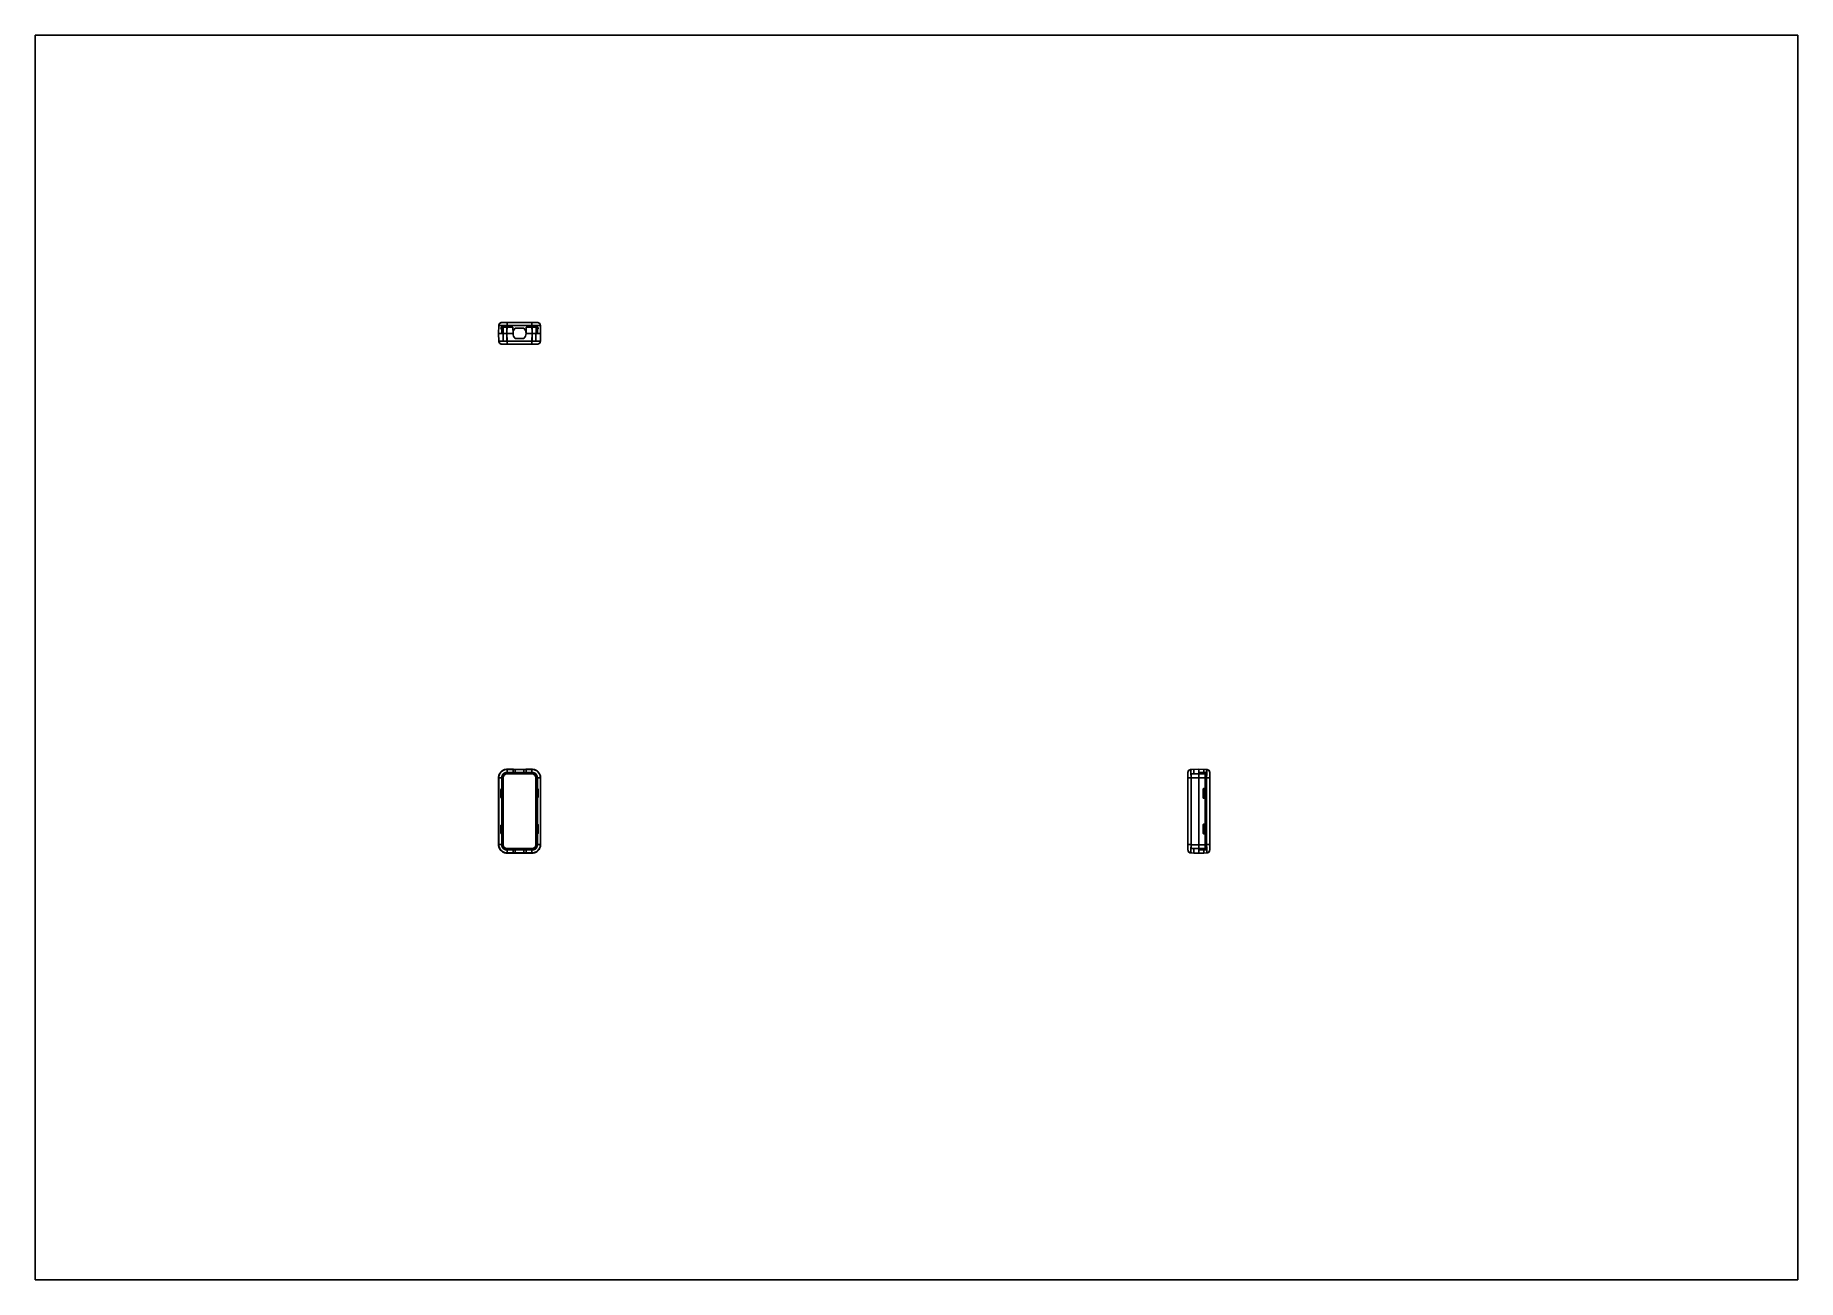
# Model space of a CAD drawing. Header units: millimetres. Extents: x 0 to 841, y 0 to 594.
import ezdxf

# ---------------------------------------------------------------- set-up
doc = ezdxf.new("R2010")
doc.units = ezdxf.units.MM
doc.header["$LTSCALE"] = 46.255
doc.layers.get('0').update_dxf_attribs({"linetype": 'CONTINUOUS'})
doc.layers.add('CP_DXF_CONTINUOUS_LINE', color=7, linetype='CONTINUOUS')
doc.layers.add('CP_DXF_FORMAT', color=7, linetype='CONTINUOUS')

msp = doc.modelspace()

# ---------------------------------------------------------------- linework, layer by layer
at = {"color": 6, "linetype": 'CONTINUOUS'}
for p, q in [((221.17, 455.45), (221.1, 451.72)), ((221.5, 456.37), (221.32, 456.09)), ((221.74, 456.6), (221.5, 456.37)), ((222.02, 456.78), (221.74, 456.6)), ((222.63, 455.42), (222.6, 451.72)), ((222.72, 454.52), (222.65, 454.52)), ((239.53, 456.92), (222.66, 456.92)), ((222.73, 454.72), (222.68, 451.72)), ((227.94, 454.72), (222.72, 454.72)), ((223.24, 454.72), (223.3, 448.02)), ((225.1, 448.02), (225.04, 454.72)), ((225.16, 455.45), (225.1, 451.72)), ((225.13, 455.42), (225.1, 451.72)), ((225.16, 456.92), (225.16, 455.45)), ((237.03, 455.45), (225.16, 455.45)), ((227.94, 454.72), (228, 451.72)), ((234.25, 454.72), (234.2, 451.72)), ((239.47, 454.72), (234.25, 454.72)), ((237.03, 456.92), (237.03, 455.45)), ((237.03, 455.45), (237.1, 451.72)), ((237.06, 455.42), (237.1, 451.72)), ((237.15, 454.72), (237.09, 448.02)), ((238.95, 454.72), (238.89, 448.02)), ((239.47, 454.72), (239.52, 451.72)), ((239.55, 454.52), (239.47, 454.52)), ((239.56, 455.42), (239.59, 451.72)), ((239.69, 454.57), (239.63, 454.59)), ((241.03, 455.45), (240.99, 455.78)), ((241.03, 455.45), (241.09, 451.72)), ((221.1, 451.72), (221.17, 448)), ((228, 451.72), (221.1, 451.72)), ((221.74, 446.84), (222.02, 446.67)), ((222.5, 453.78), (222.56, 453.76)), ((222.71, 453.82), (222.65, 453.82)), ((239.53, 446.52), (222.66, 446.52)), ((225.16, 448), (225.1, 451.72)), ((225.16, 448), (225.16, 446.52)), ((237.03, 448), (225.16, 448)), ((233.2, 454.12), (229, 454.12)), ((233.2, 449.32), (229, 449.32)), ((234.2, 451.72), (241.1, 451.72)), ((237.1, 451.72), (237.03, 448)), ((237.03, 448), (237.03, 446.52)), ((239.55, 453.82), (239.49, 453.82)), ((241.09, 451.72), (241.03, 448)), ((221.1, 239.64), (221.1, 207.64)), ((221.1, 239.64), (221.17, 239.58)), ((221.16, 239.58), (221.16, 207.7)), ((222.66, 239.58), (221.16, 239.58)), ((222.6, 239.64), (222.6, 207.64)), ((222.6, 239.64), (222.63, 239.61)), ((222.66, 239.58), (222.66, 207.7)), ((222.67, 207.64), (222.67, 239.63)), ((222.73, 239.59), (222.68, 239.64)), ((222.72, 207.69), (222.72, 239.59)), ((223.24, 239.69), (223.24, 207.59)), ((223.3, 239.63), (223.24, 239.69)), ((225.1, 241.43), (225.04, 241.49)), ((227.94, 241.49), (225.05, 241.49)), ((228, 243.64), (225.1, 243.64)), ((225.16, 243.57), (225.1, 243.63)), ((225.13, 242.1), (225.1, 242.14)), ((228, 242.14), (225.1, 242.14)), ((225.15, 242.01), (225.1, 242.06)), ((225.1, 242.06), (228, 242.06)), ((225.15, 242.01), (227.94, 242.01)), ((225.16, 243.57), (225.16, 242.07)), ((237.03, 243.57), (225.16, 243.57)), ((237.03, 242.07), (225.16, 242.07)), ((227.94, 242.01), (228, 242.06)), ((227.94, 242.01), (227.94, 241.49)), ((227.94, 241.49), (228, 241.47)), ((228, 243.64), (228, 241.47)), ((229, 243.6), (229, 241.44)), ((229, 243.6), (233.2, 243.6)), ((233.2, 242.12), (229, 242.12)), ((233.2, 241.44), (229, 241.44)), ((233.2, 241.44), (233.2, 243.6)), ((234.2, 241.47), (234.2, 243.64)), ((234.2, 243.64), (237.1, 243.64)), ((237.1, 242.14), (234.2, 242.14)), ((234.25, 242.01), (234.2, 242.06)), ((237.09, 242.06), (234.2, 242.06)), ((234.2, 241.47), (234.25, 241.49)), ((234.25, 241.49), (234.25, 242.01)), ((234.25, 242.01), (237.05, 242.01)), ((237.15, 241.49), (234.25, 241.49)), ((237.1, 243.63), (237.03, 243.57)), ((237.03, 242.07), (237.03, 243.57)), ((237.1, 242.06), (237.05, 242.01)), ((237.1, 242.14), (237.06, 242.1)), ((237.15, 241.49), (237.09, 241.43)), ((238.89, 239.63), (238.95, 239.69)), ((238.95, 207.59), (238.95, 239.69)), ((239.47, 239.59), (239.52, 239.64)), ((239.47, 239.59), (239.47, 207.69)), ((239.52, 207.64), (239.52, 239.63)), ((239.53, 239.58), (239.53, 207.7)), ((241.03, 239.58), (239.53, 239.58)), ((239.56, 239.61), (239.59, 239.64)), ((239.59, 239.64), (239.6, 207.64)), ((241.03, 239.58), (241.09, 239.64)), ((241.03, 239.58), (241.03, 207.7)), ((241.1, 239.64), (241.1, 207.64)), ((550.02, 242.07), (550.02, 205.2)), ((551.49, 239.58), (550.02, 239.58)), ((550.34, 243), (550.16, 242.72)), ((555.22, 243.63), (551.49, 243.57)), ((551.49, 239.58), (555.22, 239.64)), ((551.49, 239.58), (551.49, 207.7)), ((558.22, 241.49), (551.52, 241.43)), ((551.52, 239.63), (558.22, 239.69)), ((555.22, 243.64), (552.82, 243.6)), ((552.82, 243.6), (552.82, 241.44)), ((555.22, 243.64), (555.22, 203.64)), ((557.62, 243.6), (555.22, 243.64)), ((558.94, 243.57), (555.22, 243.63)), ((558.92, 242.1), (555.22, 242.14)), ((557.62, 242.12), (555.22, 242.14)), ((558.22, 242.01), (555.22, 242.06)), ((558.22, 242.01), (555.22, 242.06)), ((558.92, 239.61), (555.22, 239.64)), ((558.94, 239.58), (555.22, 239.64)), ((557.62, 243.6), (557.62, 242.12)), ((558.22, 242.01), (558.22, 205.27)), ((559.27, 243.53), (558.94, 243.57)), ((558.94, 239.58), (558.94, 207.7)), ((560.42, 239.58), (558.94, 239.58)), ((560.42, 242.07), (560.42, 205.2)), ((222.2, 230.24), (222.2, 234.04)), ((222.3, 233.64), (222.3, 230.64)), ((222.3, 233.64), (222.72, 233.64)), ((222.3, 230.64), (222.72, 230.64)), ((222.61, 230.24), (222.61, 234.04)), ((222.71, 233.91), (222.65, 233.91)), ((222.65, 233.64), (222.65, 230.64)), ((222.65, 230.36), (222.71, 230.36)), ((239.47, 233.64), (239.9, 233.64)), ((239.9, 230.64), (239.47, 230.64)), ((239.55, 233.91), (239.48, 233.91)), ((239.48, 230.36), (239.55, 230.36)), ((239.55, 233.64), (239.55, 230.64)), ((239.57, 234.04), (239.57, 230.24)), ((240, 234.04), (239.57, 234.04)), ((239.58, 230.24), (239.58, 234.04)), ((239.9, 230.64), (239.9, 233.64)), ((240, 234.04), (240, 230.24)), ((557.22, 230.24), (557.22, 234.04)), ((558.02, 233.64), (557.32, 233.64)), ((558.02, 230.64), (557.32, 230.64)), ((222.2, 213.24), (222.2, 217.04)), ((222.2, 213.24), (222.62, 213.24)), ((222.3, 216.64), (222.3, 213.64)), ((222.3, 216.64), (222.72, 216.64)), ((222.72, 213.64), (222.3, 213.64)), ((222.61, 217.04), (222.61, 213.24)), ((222.62, 213.24), (222.62, 217.04)), ((222.71, 216.91), (222.65, 216.91)), ((222.65, 216.64), (222.65, 213.64)), ((222.65, 213.36), (222.71, 213.36)), ((239.9, 216.64), (239.47, 216.64)), ((239.47, 213.64), (239.9, 213.64)), ((239.55, 216.91), (239.48, 216.91)), ((239.48, 213.36), (239.55, 213.36)), ((239.55, 216.64), (239.55, 213.64)), ((239.58, 217.04), (239.58, 213.24)), ((239.9, 213.64), (239.9, 216.64)), ((240, 217.04), (240, 213.24)), ((557.22, 217.04), (557.22, 213.24)), ((558.02, 216.64), (557.32, 216.64)), ((558.02, 213.64), (557.32, 213.64)), ((558.12, 213.24), (558.12, 213.23)), ((221.17, 207.7), (221.1, 207.64)), ((221.16, 207.7), (222.66, 207.7)), ((222.63, 207.67), (222.6, 207.64)), ((222.68, 207.64), (222.73, 207.69)), ((223.24, 207.59), (223.3, 207.65)), ((225.1, 205.85), (225.04, 205.79)), ((225.05, 205.79), (227.94, 205.79)), ((225.15, 205.27), (225.1, 205.22)), ((228, 205.21), (225.1, 205.22)), ((225.1, 205.14), (225.13, 205.18)), ((225.1, 205.14), (228, 205.14)), ((225.1, 203.64), (225.16, 203.71)), ((225.1, 203.64), (228, 203.64)), ((227.94, 205.27), (225.15, 205.27)), ((237.03, 205.2), (225.16, 205.2)), ((225.16, 205.2), (225.16, 203.7)), ((225.16, 203.7), (237.03, 203.7)), ((227.94, 205.79), (228, 205.81)), ((227.94, 205.79), (227.94, 205.27)), ((228, 205.21), (227.94, 205.27)), ((228, 205.81), (228, 203.64)), ((233.2, 205.83), (229, 205.83)), ((229, 203.68), (229, 205.83)), ((233.2, 205.16), (229, 205.16)), ((233.2, 203.68), (229, 203.68)), ((233.2, 205.83), (233.2, 203.68)), ((234.2, 205.81), (234.25, 205.79)), ((234.2, 203.64), (234.2, 205.81)), ((234.25, 205.27), (234.2, 205.21)), ((234.2, 205.21), (237.09, 205.22)), ((237.1, 205.14), (234.2, 205.14)), ((237.1, 203.64), (234.2, 203.64)), ((234.25, 205.79), (237.15, 205.79)), ((234.25, 205.27), (234.25, 205.79)), ((237.05, 205.27), (234.25, 205.27)), ((237.03, 203.7), (237.03, 205.2)), ((237.1, 203.64), (237.03, 203.71)), ((237.1, 205.22), (237.05, 205.27)), ((237.06, 205.18), (237.1, 205.14)), ((237.15, 205.79), (237.09, 205.85)), ((238.95, 207.59), (238.89, 207.65)), ((239.52, 207.64), (239.47, 207.69)), ((239.53, 207.7), (241.03, 207.7)), ((239.59, 207.64), (239.56, 207.67)), ((241.09, 207.64), (241.03, 207.7)), ((551.49, 207.7), (550.02, 207.7)), ((551.16, 203.75), (551.49, 203.7)), ((555.22, 207.64), (551.49, 207.7)), ((555.22, 203.64), (551.49, 203.71)), ((558.22, 207.59), (551.52, 207.65)), ((558.22, 205.79), (551.52, 205.85)), ((552.82, 205.83), (552.82, 203.68)), ((555.22, 203.64), (552.82, 203.68)), ((558.94, 207.7), (555.22, 207.64)), ((558.92, 207.67), (555.22, 207.64)), ((558.22, 205.27), (555.22, 205.21)), ((558.22, 205.27), (555.22, 205.22)), ((558.92, 205.18), (555.22, 205.14)), ((557.62, 205.16), (555.22, 205.14)), ((558.94, 203.71), (555.22, 203.64)), ((557.62, 203.68), (555.22, 203.64)), ((557.62, 205.16), (557.62, 203.68)), ((560.42, 207.7), (558.94, 207.7)), ((558.94, 203.7), (559.27, 203.75))]:
    msp.add_line(p, q, dxfattribs=at)
at = {"color": 7, "linetype": 'CONTINUOUS'}
for p, q in [((222.62, 454.62), (222.61, 453.72)), ((239.56, 455.42), (222.63, 455.42)), ((222.65, 454.52), (222.65, 453.82)), ((239.55, 454.52), (239.55, 453.82)), ((239.57, 454.62), (239.58, 453.72)), ((237.09, 448.02), (225.1, 448.02)), ((222.63, 239.64), (222.63, 207.64)), ((223.3, 207.65), (223.3, 239.63)), ((237.1, 242.11), (225.1, 242.11)), ((237.09, 241.43), (225.1, 241.43)), ((238.89, 207.65), (238.89, 239.63)), ((239.56, 207.64), (239.56, 239.64)), ((551.52, 207.65), (551.52, 239.63)), ((558.92, 242.11), (558.92, 205.17)), ((222.2, 234.04), (222.62, 234.04)), ((222.62, 230.24), (222.2, 230.24)), ((222.62, 234.04), (222.62, 230.24)), ((222.65, 233.99), (222.65, 233.64)), ((222.65, 230.64), (222.65, 230.29)), ((222.71, 230.64), (222.71, 233.64)), ((222.72, 233.64), (222.72, 230.64)), ((239.47, 233.64), (239.47, 230.64)), ((239.49, 230.64), (239.49, 233.64)), ((239.55, 233.99), (239.55, 233.64)), ((239.55, 230.64), (239.55, 230.29)), ((239.57, 230.24), (240, 230.24)), ((557.22, 234.04), (558.12, 234.04)), ((558.12, 230.24), (557.22, 230.24)), ((557.32, 230.64), (557.32, 233.64)), ((558.02, 233.64), (558.02, 230.64)), ((558.12, 234.04), (558.12, 230.24)), ((222.62, 217.04), (222.2, 217.04)), ((222.65, 216.99), (222.65, 216.64)), ((222.65, 213.64), (222.65, 213.29)), ((222.71, 216.64), (222.71, 213.64)), ((222.72, 213.64), (222.72, 216.64)), ((239.47, 213.64), (239.47, 216.64)), ((239.49, 216.64), (239.49, 213.64)), ((239.55, 216.99), (239.55, 216.64)), ((239.55, 213.64), (239.55, 213.29)), ((239.57, 217.04), (240, 217.04)), ((239.57, 213.23), (239.57, 217.04)), ((240, 213.24), (239.57, 213.24)), ((558.12, 217.04), (557.22, 217.04)), ((557.22, 213.24), (558.12, 213.24)), ((557.32, 216.64), (557.32, 213.64)), ((558.02, 213.64), (558.02, 216.64)), ((558.12, 213.23), (558.12, 217.04)), ((237.09, 205.85), (225.1, 205.85)), ((225.1, 205.17), (237.1, 205.17))]:
    msp.add_line(p, q, dxfattribs=at)
at = {"color": 6, "linetype": 'CONTINUOUS'}
for points in [[(221.32, 456.09), (221.2, 455.78), (221.16, 455.45)], [(222.66, 456.92), (222.33, 456.89), (222.02, 456.78)], [(222.56, 454.59), (222.5, 454.57), (222.43, 454.54), (222.36, 454.5), (222.3, 454.43), (222.26, 454.34), (222.24, 454.23), (222.24, 454.13), (222.26, 454.02), (222.29, 453.93), (222.35, 453.86), (222.43, 453.81), (222.5, 453.78)], [(222.36, 454.5), (222.3, 454.43), (222.26, 454.34), (222.24, 454.24), (222.24, 454.13), (222.25, 454.03), (222.29, 453.93), (222.35, 453.86), (222.42, 453.81)], [(240.99, 455.78), (240.88, 456.09), (240.7, 456.37), (240.46, 456.6), (240.18, 456.78), (239.86, 456.89), (239.53, 456.92)], [(239.64, 453.76), (239.7, 453.78), (239.77, 453.81), (239.84, 453.85), (239.9, 453.93), (239.94, 454.02), (239.96, 454.12), (239.96, 454.23), (239.94, 454.33), (239.89, 454.43), (239.83, 454.5), (239.76, 454.54), (239.69, 454.57)], [(239.77, 453.81), (239.84, 453.85), (239.9, 453.93), (239.94, 454.02), (239.96, 454.12), (239.96, 454.23), (239.94, 454.33), (239.9, 454.42), (239.84, 454.5), (239.76, 454.54)], [(221.16, 448), (221.2, 447.67), (221.32, 447.36), (221.5, 447.08), (221.74, 446.84)], [(222.02, 446.67), (222.33, 446.56), (222.66, 446.52)], [(239.53, 446.52), (239.86, 446.56), (240.18, 446.67), (240.46, 446.84), (240.7, 447.08), (240.88, 447.36), (240.99, 447.67), (241.03, 448)], [(550.16, 242.72), (550.05, 242.41), (550.02, 242.07)], [(551.49, 243.57), (551.16, 243.53), (550.85, 243.42), (550.57, 243.24), (550.34, 243)], [(560.42, 242.07), (560.38, 242.41), (560.27, 242.72), (560.1, 243), (559.86, 243.24), (559.58, 243.42), (559.27, 243.53)], [(222.62, 234.49), (222.53, 234.48), (222.44, 234.45), (222.35, 234.39), (222.28, 234.31), (222.24, 234.22), (222.24, 234.13), (222.27, 234.04)], [(222.27, 230.24), (222.24, 230.14), (222.24, 230.04), (222.29, 229.95), (222.38, 229.86), (222.49, 229.81), (222.62, 229.79)], [(558.08, 234.09), (558.07, 234.12), (558.06, 234.14), (558.05, 234.17), (558.04, 234.21), (558.02, 234.24), (558, 234.27), (557.98, 234.3), (557.96, 234.32), (557.94, 234.34), (557.91, 234.36), (557.89, 234.38), (557.87, 234.4), (557.85, 234.42), (557.83, 234.43), (557.8, 234.44), (557.78, 234.45), (557.76, 234.46), (557.74, 234.47), (557.73, 234.48), (557.71, 234.48), (557.69, 234.49), (557.68, 234.49), (557.66, 234.49), (557.65, 234.49), (557.64, 234.49), (557.62, 234.48), (557.61, 234.48), (557.59, 234.47), (557.58, 234.47), (557.56, 234.46), (557.54, 234.45), (557.52, 234.44), (557.51, 234.43), (557.49, 234.42), (557.47, 234.4), (557.45, 234.39), (557.43, 234.37), (557.41, 234.36), (557.4, 234.34), (557.38, 234.32), (557.36, 234.3), (557.34, 234.28), (557.32, 234.25), (557.31, 234.23), (557.3, 234.2), (557.29, 234.18), (557.28, 234.15), (557.27, 234.13), (557.26, 234.11), (557.25, 234.1)], [(557.25, 230.18), (557.26, 230.16), (557.27, 230.14), (557.28, 230.12), (557.29, 230.09), (557.31, 230.06), (557.32, 230.03), (557.34, 230), (557.36, 229.97), (557.39, 229.95), (557.41, 229.93), (557.43, 229.91), (557.45, 229.89), (557.47, 229.87), (557.49, 229.86), (557.51, 229.85), (557.53, 229.84), (557.55, 229.82), (557.57, 229.82), (557.59, 229.81), (557.61, 229.8), (557.63, 229.8), (557.64, 229.79), (557.66, 229.79), (557.67, 229.79), (557.69, 229.79), (557.7, 229.79), (557.72, 229.8), (557.73, 229.8), (557.75, 229.81), (557.77, 229.82), (557.78, 229.83), (557.8, 229.84), (557.82, 229.85), (557.84, 229.86), (557.86, 229.87), (557.88, 229.89), (557.9, 229.9), (557.92, 229.92), (557.94, 229.94), (557.96, 229.96), (557.98, 229.99), (558, 230.01), (558.02, 230.04), (558.03, 230.07), (558.05, 230.1), (558.06, 230.12), (558.06, 230.15), (558.07, 230.17), (558.08, 230.19)], [(239.93, 217.04), (239.96, 217.14), (239.95, 217.24), (239.9, 217.33), (239.81, 217.41), (239.7, 217.47), (239.58, 217.49)], [(239.58, 212.79), (239.66, 212.8), (239.76, 212.83), (239.85, 212.89), (239.92, 212.97), (239.95, 213.06), (239.96, 213.15), (239.93, 213.24)], [(558.08, 217.09), (558.07, 217.11), (558.06, 217.14), (558.05, 217.17), (558.04, 217.21), (558.02, 217.24), (558, 217.27), (557.98, 217.3), (557.96, 217.32), (557.94, 217.34), (557.91, 217.37), (557.89, 217.38), (557.87, 217.4), (557.85, 217.42), (557.82, 217.43), (557.8, 217.44), (557.78, 217.45), (557.76, 217.46), (557.74, 217.47), (557.73, 217.48), (557.71, 217.48), (557.69, 217.49), (557.68, 217.49), (557.66, 217.49), (557.65, 217.49), (557.63, 217.49), (557.62, 217.48), (557.61, 217.48), (557.59, 217.47), (557.57, 217.46), (557.56, 217.46), (557.54, 217.45), (557.52, 217.44), (557.51, 217.43), (557.49, 217.42), (557.47, 217.4), (557.45, 217.39), (557.43, 217.37), (557.41, 217.36), (557.39, 217.34), (557.38, 217.32), (557.36, 217.3), (557.34, 217.28), (557.32, 217.25), (557.31, 217.23), (557.3, 217.2), (557.29, 217.18), (557.28, 217.15), (557.27, 217.13), (557.26, 217.11), (557.25, 217.1)], [(557.25, 213.18), (557.26, 213.16), (557.27, 213.14), (557.28, 213.11), (557.29, 213.08), (557.31, 213.05), (557.33, 213.02), (557.35, 212.99), (557.37, 212.97), (557.39, 212.94), (557.41, 212.92), (557.44, 212.9), (557.46, 212.88), (557.48, 212.87), (557.5, 212.85), (557.52, 212.84), (557.54, 212.83), (557.56, 212.82), (557.58, 212.81), (557.6, 212.8), (557.62, 212.8), (557.63, 212.79), (557.65, 212.79), (557.67, 212.79), (557.68, 212.79), (557.7, 212.79), (557.71, 212.8), (557.73, 212.8), (557.75, 212.81), (557.76, 212.82), (557.78, 212.83), (557.8, 212.84), (557.82, 212.85), (557.84, 212.86), (557.86, 212.87), (557.88, 212.89), (557.9, 212.9), (557.92, 212.92), (557.94, 212.94), (557.96, 212.96), (557.98, 212.99), (558, 213.01), (558.02, 213.04), (558.03, 213.07), (558.05, 213.1), (558.06, 213.12), (558.06, 213.15), (558.07, 213.17), (558.08, 213.18)], [(550.02, 205.2), (550.05, 204.87), (550.16, 204.56), (550.34, 204.28), (550.57, 204.04), (550.85, 203.86), (551.16, 203.75)], [(559.27, 203.75), (559.58, 203.86), (559.86, 204.04), (560.1, 204.28), (560.27, 204.56), (560.38, 204.87), (560.42, 205.2)]]:
    msp.add_lwpolyline(points, dxfattribs=at)
for centre, radius, start, end in [((222.66, 455.42), 1.5, 90, 179), ((222.65, 454.17), 0.35, 90, 270), ((239.53, 455.42), 1.5, 1, 90), ((239.55, 454.17), 0.35, 270, 90), ((222.66, 448.02), 1.5, 181, 270), ((239.53, 448.02), 1.5, 270, 359), ((225.16, 239.57), 3.99, 90.00565, 179.99435), ((225.04, 239.69), 1.8, 89.94153, 180.05847), ((237.03, 239.57), 3.99, 0.00574, 89.99426), ((237.15, 239.69), 1.8, 359.94154, 90.05846), ((551.52, 242.07), 1.5, 91, 180), ((558.92, 242.07), 1.5, 0, 89), ((222.65, 233.64), 0.35, 90, 180), ((222.65, 230.64), 0.35, 180, 270), ((239.55, 233.64), 0.35, 0, 90), ((239.55, 230.64), 0.35, 270, 360), ((239.55, 234.04), 0.45, 0, 86.42646), ((222.65, 213.24), 0.45, 180, 263.4617), ((222.65, 216.64), 0.35, 90, 180), ((222.65, 213.64), 0.35, 180, 270), ((239.55, 216.64), 0.35, 0, 90), ((239.55, 213.64), 0.35, 270, 360), ((225.16, 207.7), 3.99, 180.00565, 269.99435), ((225.04, 207.59), 1.8, 179.94153, 270.05847), ((237.03, 207.7), 3.99, 270.00573, 359.99427), ((237.15, 207.59), 1.8, 269.94153, 0.05847), ((551.52, 205.2), 1.5, 180, 269), ((558.92, 205.2), 1.5, 270.99997, 0.00003)]:
    msp.add_arc(centre, radius, start, end, dxfattribs=at)
at = {"color": 7, "linetype": 'CONTINUOUS'}
for centre, radius, start, end in [((222.65, 454.17), 0.45, 93.12903, 265.87097), ((239.55, 454.17), 0.45, 274.12903, 86.87097), ((225.13, 239.61), 2.5, 90.00525, 179.99475), ((225.1, 239.63), 1.8, 90.00525, 179.99475), ((237.06, 239.61), 2.5, 0.00525, 89.99475), ((237.09, 239.63), 1.8, 0.00525, 89.99475), ((557.67, 233.64), 0.35, 0, 180), ((557.67, 230.64), 0.35, 180, 360), ((557.67, 216.64), 0.35, 0, 180), ((557.67, 213.64), 0.35, 180, 360), ((225.13, 207.67), 2.5, 180.00525, 269.99475), ((225.1, 207.65), 1.8, 180.00525, 269.99475), ((237.06, 207.67), 2.5, 270.00525, 359.99475), ((237.09, 207.65), 1.8, 270.00525, 359.99475)]:
    msp.add_arc(centre, radius, start, end, dxfattribs=at)
at = {"color": 6, "linetype": 'CONTINUOUS'}
for points, knots in [([(225.16, 455.45), (225.04, 455.45), (224.78, 455.46), (224.4, 455.46), (224.02, 455.47), (223.65, 455.47), (223.29, 455.47), (222.94, 455.48), (222.63, 455.48), (222.33, 455.48), (222.07, 455.48), (221.83, 455.48), (221.63, 455.47), (221.47, 455.47), (221.34, 455.47), (221.24, 455.46), (221.2, 455.46), (221.17, 455.46), (221.17, 455.45)], [0, 0, 0, 0, 0.094466, 0.190459, 0.286315, 0.380336, 0.47093, 0.556783, 0.636844, 0.710447, 0.776938, 0.835577, 0.885812, 0.927316, 0.959666, 0.982396, 0.995579, 1, 1, 1, 1]), ([(237.03, 455.45), (237.16, 455.45), (237.41, 455.46), (237.79, 455.46), (238.17, 455.47), (238.55, 455.47), (238.91, 455.47), (239.25, 455.48), (239.57, 455.48), (239.86, 455.48), (240.13, 455.48), (240.36, 455.48), (240.56, 455.47), (240.73, 455.47), (240.85, 455.47), (240.95, 455.46), (240.99, 455.46), (241.03, 455.46), (241.03, 455.45)], [0, 0, 0, 0, 0.094466, 0.190459, 0.286315, 0.380336, 0.47093, 0.556783, 0.636844, 0.710447, 0.776938, 0.835577, 0.885812, 0.927316, 0.959666, 0.982396, 0.995579, 1, 1, 1, 1]), ([(225.16, 448), (225.04, 448), (224.78, 448), (224.41, 447.99), (224.03, 447.99), (223.66, 447.99), (223.3, 447.99), (222.96, 447.99), (222.64, 447.99), (222.35, 447.99), (222.08, 447.99), (221.85, 447.99), (221.65, 447.99), (221.48, 447.99), (221.35, 447.99), (221.25, 447.99), (221.21, 448), (221.17, 447.99), (221.17, 448)], [0, 0, 0, 0, 0.093986, 0.189264, 0.284465, 0.378075, 0.468511, 0.554201, 0.633887, 0.70704, 0.773303, 0.832271, 0.883355, 0.925683, 0.958606, 0.98186, 0.995526, 1, 1, 1, 1]), ([(241.03, 448), (241.03, 447.99), (240.99, 448), (240.95, 447.99), (240.85, 447.99), (240.72, 447.99), (240.55, 447.99), (240.35, 447.99), (240.11, 447.99), (239.85, 447.99), (239.56, 447.99), (239.24, 447.99), (238.9, 447.99), (238.54, 447.99), (238.17, 447.99), (237.79, 447.99), (237.41, 447.99), (237.16, 448), (237.03, 448)], [0, 0, 0, 0, 0.00447, 0.018139, 0.041396, 0.074318, 0.116641, 0.167703, 0.226655, 0.292947, 0.366156, 0.445887, 0.531585, 0.621995, 0.715568, 0.810751, 0.906034, 1, 1, 1, 1]), ([(221.1, 239.64), (221.1, 239.76), (221.12, 240.01), (221.17, 240.39), (221.26, 240.77), (221.39, 241.15), (221.56, 241.51), (221.76, 241.85), (222, 242.17), (222.26, 242.46), (222.55, 242.72), (222.86, 242.96), (223.21, 243.17), (223.57, 243.34), (223.94, 243.47), (224.33, 243.57), (224.71, 243.62), (224.97, 243.64), (225.1, 243.64)], [0, 0, 0, 0, 0.058154, 0.119638, 0.182761, 0.246075, 0.309468, 0.372806, 0.435646, 0.497964, 0.560074, 0.622647, 0.686314, 0.750541, 0.814319, 0.87724, 0.939146, 1, 1, 1, 1]), ([(225.1, 243.64), (224.84, 243.64), (224.32, 243.59), (223.57, 243.36), (222.87, 242.98), (222.25, 242.48), (221.75, 241.86), (221.38, 241.16), (221.15, 240.41), (221.1, 239.89), (221.1, 239.64)], [0, 0, 0, 0, 0.121641, 0.247557, 0.374242, 0.500277, 0.626235, 0.752724, 0.878461, 1, 1, 1, 1]), ([(222.6, 239.64), (222.6, 239.83), (222.64, 240.2), (222.83, 240.73), (223.13, 241.21), (223.53, 241.61), (224, 241.91), (224.54, 242.09), (224.91, 242.14), (225.1, 242.14)], [0, 0, 0, 0, 0.142814, 0.285655, 0.428491, 0.57132, 0.714185, 0.857072, 1, 1, 1, 1]), ([(222.66, 239.58), (222.66, 239.76), (222.7, 240.12), (222.88, 240.66), (223.19, 241.14), (223.59, 241.55), (224.08, 241.85), (224.61, 242.04), (224.98, 242.08), (225.16, 242.07)], [0, 0, 0, 0, 0.138148, 0.281374, 0.42682, 0.572627, 0.718037, 0.86136, 1, 1, 1, 1]), ([(222.66, 239.58), (222.66, 239.75), (222.7, 240.1), (222.87, 240.63), (223.18, 241.14), (223.6, 241.56), (224.1, 241.86), (224.62, 242.04), (224.99, 242.08), (225.16, 242.07)], [0, 0, 0, 0, 0.130551, 0.271115, 0.426497, 0.578399, 0.722459, 0.866552, 1, 1, 1, 1]), ([(222.67, 239.63), (222.67, 239.8), (222.71, 240.11), (222.85, 240.57), (223.07, 240.99), (223.37, 241.36), (223.74, 241.67), (224.16, 241.89), (224.62, 242.03), (224.94, 242.06), (225.1, 242.06)], [0, 0, 0, 0, 0.126156, 0.250772, 0.375384, 0.499977, 0.624576, 0.749198, 0.873829, 1, 1, 1, 1]), ([(222.72, 239.59), (222.72, 239.76), (222.76, 240.12), (222.94, 240.64), (223.24, 241.11), (223.63, 241.5), (224.1, 241.79), (224.61, 241.97), (224.97, 242.01), (225.15, 242.01)], [0, 0, 0, 0, 0.139453, 0.283033, 0.428047, 0.572967, 0.717703, 0.860864, 1, 1, 1, 1]), ([(229, 243.6), (228.86, 243.6), (228.62, 243.61), (228.28, 243.6), (228.14, 243.64), (228, 243.62), (228, 243.64)], [0, 0, 0, 0, 0.416963, 0.73594, 0.933539, 1, 1, 1, 1]), ([(228, 243.64), (228, 243.61), (228.14, 243.64), (228.28, 243.6), (228.61, 243.61), (228.85, 243.6), (229, 243.6)], [0, 0, 0, 0, 0.07522, 0.261701, 0.561823, 1, 1, 1, 1]), ([(229, 242.12), (228.86, 242.12), (228.62, 242.13), (228.28, 242.11), (228.14, 242.16), (228, 242.12), (228, 242.14)], [0, 0, 0, 0, 0.424264, 0.740378, 0.928647, 1, 1, 1, 1]), ([(228, 241.47), (228, 241.44), (228.14, 241.48), (228.28, 241.44), (228.61, 241.46), (228.85, 241.45), (229, 241.44)], [0, 0, 0, 0, 0.071206, 0.260253, 0.564841, 1, 1, 1, 1]), ([(233.2, 243.6), (233.34, 243.6), (233.58, 243.61), (233.91, 243.6), (234.06, 243.64), (234.2, 243.62), (234.2, 243.64)], [0, 0, 0, 0, 0.421374, 0.737635, 0.926506, 1, 1, 1, 1]), ([(234.2, 242.14), (234.2, 242.11), (234.06, 242.16), (233.91, 242.11), (233.58, 242.13), (233.34, 242.12), (233.2, 242.12)], [0, 0, 0, 0, 0.074261, 0.262583, 0.572472, 1, 1, 1, 1]), ([(233.2, 241.44), (233.34, 241.45), (233.58, 241.46), (233.91, 241.44), (234.06, 241.48), (234.2, 241.44), (234.2, 241.47)], [0, 0, 0, 0, 0.430554, 0.738509, 0.926705, 1, 1, 1, 1]), ([(237.03, 242.07), (237.21, 242.08), (237.58, 242.04), (238.11, 241.85), (238.6, 241.55), (239.01, 241.14), (239.31, 240.66), (239.49, 240.13), (239.53, 239.76), (239.53, 239.58)], [0, 0, 0, 0, 0.138148, 0.281374, 0.42682, 0.572627, 0.718037, 0.86136, 1, 1, 1, 1]), ([(237.03, 242.07), (237.2, 242.08), (237.55, 242.04), (238.03, 241.88), (238.48, 241.63), (238.85, 241.32), (239.14, 240.94), (239.36, 240.52), (239.5, 240.06), (239.53, 239.74), (239.53, 239.58)], [0, 0, 0, 0, 0.130668, 0.263213, 0.388109, 0.516883, 0.630902, 0.754666, 0.876122, 1, 1, 1, 1]), ([(237.05, 242.01), (237.22, 242.01), (237.58, 241.97), (238.1, 241.79), (238.57, 241.5), (238.96, 241.11), (239.25, 240.64), (239.43, 240.12), (239.47, 239.76), (239.47, 239.59)], [0, 0, 0, 0, 0.139453, 0.283033, 0.428047, 0.572967, 0.717703, 0.860864, 1, 1, 1, 1]), ([(239.52, 239.63), (239.52, 239.8), (239.49, 240.11), (239.35, 240.57), (239.12, 240.99), (238.82, 241.36), (238.45, 241.67), (238.03, 241.89), (237.57, 242.03), (237.25, 242.06), (237.09, 242.06)], [0, 0, 0, 0, 0.126156, 0.250772, 0.375384, 0.499977, 0.624576, 0.749198, 0.873829, 1, 1, 1, 1]), ([(241.1, 239.64), (241.1, 239.76), (241.08, 240.01), (241.03, 240.39), (240.93, 240.77), (240.8, 241.15), (240.64, 241.51), (240.43, 241.85), (240.2, 242.17), (239.94, 242.46), (239.65, 242.72), (239.33, 242.96), (238.99, 243.17), (238.63, 243.34), (238.25, 243.47), (237.87, 243.57), (237.48, 243.62), (237.22, 243.64), (237.1, 243.64)], [0, 0, 0, 0, 0.058154, 0.119638, 0.182761, 0.246075, 0.309468, 0.372806, 0.435646, 0.497964, 0.560073, 0.622647, 0.686314, 0.750541, 0.814319, 0.87724, 0.939146, 1, 1, 1, 1]), ([(237.1, 243.64), (237.35, 243.64), (237.87, 243.59), (238.62, 243.36), (239.32, 242.98), (239.94, 242.48), (240.44, 241.86), (240.82, 241.16), (241.04, 240.41), (241.1, 239.89), (241.1, 239.64)], [0, 0, 0, 0, 0.121641, 0.247557, 0.374242, 0.500277, 0.626235, 0.752724, 0.878461, 1, 1, 1, 1]), ([(239.59, 239.64), (239.59, 239.83), (239.55, 240.2), (239.37, 240.73), (239.07, 241.21), (238.67, 241.61), (238.19, 241.91), (237.66, 242.09), (237.28, 242.14), (237.1, 242.14)], [0, 0, 0, 0, 0.142859, 0.285675, 0.42847, 0.571347, 0.714193, 0.857078, 1, 1, 1, 1]), ([(551.49, 243.57), (551.48, 243.57), (551.49, 243.53), (551.48, 243.49), (551.49, 243.39), (551.48, 243.26), (551.48, 243.09), (551.48, 242.89), (551.48, 242.65), (551.48, 242.39), (551.48, 242.1), (551.48, 241.78), (551.48, 241.44), (551.48, 241.08), (551.48, 240.71), (551.49, 240.33), (551.49, 239.95), (551.49, 239.7), (551.49, 239.58)], [0, 0, 0, 0, 0.004474, 0.018141, 0.041394, 0.074316, 0.116644, 0.167728, 0.226696, 0.29296, 0.366113, 0.445798, 0.531487, 0.621923, 0.715535, 0.810737, 0.906015, 1, 1, 1, 1]), ([(558.94, 243.57), (558.95, 243.57), (558.95, 243.53), (558.96, 243.49), (558.96, 243.39), (558.96, 243.26), (558.97, 243.09), (558.97, 242.88), (558.97, 242.64), (558.97, 242.38), (558.97, 242.08), (558.97, 241.76), (558.97, 241.42), (558.96, 241.06), (558.96, 240.69), (558.95, 240.31), (558.95, 239.94), (558.94, 239.7), (558.94, 239.58)], [0, 0, 0, 0, 0.004767, 0.018707, 0.042336, 0.07568, 0.11841, 0.169977, 0.229704, 0.297016, 0.371276, 0.451589, 0.537063, 0.62703, 0.720472, 0.815315, 0.909248, 1, 1, 1, 1]), ([(239.58, 234.49), (239.58, 234.49), (239.58, 234.48), (239.58, 234.48), (239.58, 234.47), (239.58, 234.47), (239.58, 234.46), (239.58, 234.45), (239.58, 234.44), (239.58, 234.43), (239.58, 234.42), (239.58, 234.41), (239.58, 234.39), (239.58, 234.37), (239.58, 234.34), (239.58, 234.31), (239.58, 234.27), (239.58, 234.23), (239.58, 234.17), (239.58, 234.11), (239.58, 234.06), (239.58, 234.04)], [0, 0, 0, 0, 0.010907, 0.022972, 0.034457, 0.052616, 0.065208, 0.080576, 0.099245, 0.12178, 0.148984, 0.18183, 0.22144, 0.269191, 0.326677, 0.395827, 0.47888, 0.578281, 0.696939, 0.837246, 1, 1, 1, 1]), ([(557.67, 234.49), (557.66, 234.49), (557.66, 234.49), (557.65, 234.49), (557.64, 234.49), (557.63, 234.49), (557.62, 234.49), (557.61, 234.49), (557.6, 234.48), (557.59, 234.48), (557.58, 234.48), (557.57, 234.48), (557.56, 234.48), (557.55, 234.47), (557.54, 234.47), (557.52, 234.47), (557.51, 234.46), (557.49, 234.45), (557.47, 234.44), (557.45, 234.43), (557.43, 234.42), (557.41, 234.41), (557.38, 234.39), (557.36, 234.37), (557.33, 234.34), (557.31, 234.31), (557.28, 234.27), (557.26, 234.23), (557.24, 234.17), (557.22, 234.11), (557.22, 234.06), (557.22, 234.04)], [0, 0, 0, 0, 0.014205, 0.02763, 0.040041, 0.052633, 0.066071, 0.080238, 0.094713, 0.109172, 0.123284, 0.137116, 0.151679, 0.167932, 0.186518, 0.207705, 0.231423, 0.257546, 0.286251, 0.317676, 0.35218, 0.390179, 0.432099, 0.478481, 0.529924, 0.587193, 0.651206, 0.723013, 0.804113, 0.896005, 1, 1, 1, 1]), ([(222.62, 213.24), (222.62, 213.22), (222.62, 213.17), (222.62, 213.11), (222.62, 213.05), (222.62, 213.01), (222.62, 212.97), (222.62, 212.94), (222.62, 212.91), (222.62, 212.89), (222.62, 212.87), (222.62, 212.86), (222.62, 212.85), (222.62, 212.84), (222.62, 212.83), (222.62, 212.82), (222.62, 212.82), (222.62, 212.81), (222.62, 212.8), (222.62, 212.8), (222.62, 212.79), (222.62, 212.79)], [0, 0, 0, 0, 0.160816, 0.29997, 0.417984, 0.517054, 0.600019, 0.669252, 0.726936, 0.774953, 0.814866, 0.848035, 0.875562, 0.898406, 0.917361, 0.933016, 0.9459, 0.956354, 0.97128, 0.985373, 1, 1, 1, 1]), ([(558.12, 213.23), (558.12, 213.21), (558.11, 213.17), (558.1, 213.11), (558.08, 213.05), (558.05, 213.01), (558.03, 212.97), (558, 212.94), (557.98, 212.91), (557.95, 212.89), (557.93, 212.87), (557.91, 212.86), (557.88, 212.85), (557.86, 212.84), (557.85, 212.83), (557.83, 212.82), (557.81, 212.82), (557.8, 212.81), (557.79, 212.81), (557.77, 212.8), (557.76, 212.8), (557.75, 212.8), (557.74, 212.8), (557.73, 212.8), (557.72, 212.79), (557.71, 212.79), (557.7, 212.79), (557.69, 212.79), (557.69, 212.79), (557.68, 212.79), (557.67, 212.79), (557.67, 212.79)], [0, 0, 0, 0, 0.095426, 0.187248, 0.26845, 0.340432, 0.40468, 0.462229, 0.513986, 0.560701, 0.602965, 0.641321, 0.676183, 0.707962, 0.737007, 0.763501, 0.787645, 0.809378, 0.828573, 0.845442, 0.860581, 0.874933, 0.88957, 0.904576, 0.919519, 0.933967, 0.94751, 0.960123, 0.972524, 0.985839, 1, 1, 1, 1]), ([(221.1, 207.64), (221.1, 207.38), (221.15, 206.86), (221.38, 206.1), (221.75, 205.41), (222.25, 204.8), (222.86, 204.3), (223.56, 203.92), (224.31, 203.7), (224.84, 203.64), (225.1, 203.64)], [0, 0, 0, 0, 0.125649, 0.25053, 0.375404, 0.500291, 0.625183, 0.750065, 0.874957, 1, 1, 1, 1]), ([(221.1, 207.64), (221.1, 207.39), (221.15, 206.87), (221.38, 206.12), (221.75, 205.41), (222.25, 204.8), (222.87, 204.29), (223.57, 203.92), (224.33, 203.69), (224.84, 203.64), (225.1, 203.64)], [0, 0, 0, 0, 0.121644, 0.247558, 0.374241, 0.500275, 0.626234, 0.752725, 0.878464, 1, 1, 1, 1]), ([(222.6, 207.64), (222.6, 207.48), (222.63, 207.15), (222.78, 206.68), (223.01, 206.24), (223.32, 205.86), (223.7, 205.55), (224.14, 205.32), (224.61, 205.18), (224.94, 205.14), (225.1, 205.14)], [0, 0, 0, 0, 0.126136, 0.250761, 0.375376, 0.499952, 0.62454, 0.749186, 0.87385, 1, 1, 1, 1]), ([(225.16, 205.2), (224.98, 205.2), (224.61, 205.24), (224.08, 205.43), (223.59, 205.73), (223.19, 206.14), (222.89, 206.62), (222.7, 207.15), (222.66, 207.52), (222.66, 207.7)], [0, 0, 0, 0, 0.138148, 0.281374, 0.42682, 0.572627, 0.718037, 0.86136, 1, 1, 1, 1]), ([(225.1, 205.22), (224.94, 205.22), (224.62, 205.25), (224.16, 205.39), (223.74, 205.61), (223.37, 205.92), (223.07, 206.29), (222.85, 206.71), (222.71, 207.17), (222.67, 207.48), (222.67, 207.64)], [0, 0, 0, 0, 0.126171, 0.250802, 0.375424, 0.500023, 0.624616, 0.749228, 0.873844, 1, 1, 1, 1]), ([(225.15, 205.27), (224.97, 205.27), (224.61, 205.31), (224.1, 205.49), (223.63, 205.78), (223.23, 206.17), (222.94, 206.64), (222.76, 207.16), (222.72, 207.52), (222.72, 207.69)], [0, 0, 0, 0, 0.139453, 0.283033, 0.428047, 0.572967, 0.717703, 0.860864, 1, 1, 1, 1]), ([(228, 205.81), (228, 205.84), (228.14, 205.8), (228.28, 205.84), (228.61, 205.82), (228.85, 205.83), (229, 205.83)], [0, 0, 0, 0, 0.071206, 0.260253, 0.564841, 1, 1, 1, 1]), ([(229, 205.16), (228.86, 205.16), (228.62, 205.15), (228.28, 205.17), (228.14, 205.12), (228, 205.16), (228, 205.14)], [0, 0, 0, 0, 0.41739, 0.736613, 0.934199, 1, 1, 1, 1]), ([(229, 203.68), (228.85, 203.68), (228.62, 203.67), (228.29, 203.68), (228.15, 203.63), (228, 203.66), (228, 203.64)], [0, 0, 0, 0, 0.428106, 0.71842, 0.925619, 1, 1, 1, 1]), ([(228, 203.64), (228, 203.66), (228.14, 203.64), (228.28, 203.68), (228.61, 203.67), (228.85, 203.68), (229, 203.68)], [0, 0, 0, 0, 0.07522, 0.261701, 0.561823, 1, 1, 1, 1]), ([(233.2, 205.83), (233.34, 205.83), (233.58, 205.82), (233.91, 205.84), (234.06, 205.8), (234.2, 205.84), (234.2, 205.81)], [0, 0, 0, 0, 0.430554, 0.738509, 0.926705, 1, 1, 1, 1]), ([(234.2, 205.14), (234.2, 205.16), (234.06, 205.12), (233.91, 205.17), (233.57, 205.15), (233.34, 205.16), (233.2, 205.16)], [0, 0, 0, 0, 0.065787, 0.263312, 0.58257, 1, 1, 1, 1]), ([(233.2, 203.68), (233.34, 203.68), (233.58, 203.67), (233.91, 203.68), (234.06, 203.63), (234.2, 203.66), (234.2, 203.64)], [0, 0, 0, 0, 0.421374, 0.737635, 0.926506, 1, 1, 1, 1]), ([(239.53, 207.7), (239.53, 207.52), (239.49, 207.15), (239.31, 206.62), (239.01, 206.14), (238.6, 205.73), (238.12, 205.43), (237.58, 205.24), (237.21, 205.2), (237.03, 205.2)], [0, 0, 0, 0, 0.138148, 0.281374, 0.42682, 0.572627, 0.718037, 0.86136, 1, 1, 1, 1]), ([(239.53, 207.7), (239.54, 207.53), (239.5, 207.18), (239.32, 206.65), (239.01, 206.14), (238.59, 205.72), (238.1, 205.42), (237.57, 205.24), (237.21, 205.2), (237.03, 205.2)], [0, 0, 0, 0, 0.130551, 0.271115, 0.426497, 0.578399, 0.722459, 0.866552, 1, 1, 1, 1]), ([(239.47, 207.69), (239.47, 207.52), (239.43, 207.16), (239.25, 206.64), (238.96, 206.17), (238.57, 205.78), (238.1, 205.49), (237.58, 205.31), (237.22, 205.27), (237.05, 205.27)], [0, 0, 0, 0, 0.139453, 0.283033, 0.428047, 0.572967, 0.717703, 0.860864, 1, 1, 1, 1]), ([(237.09, 205.22), (237.25, 205.22), (237.57, 205.25), (238.03, 205.39), (238.45, 205.61), (238.82, 205.92), (239.12, 206.29), (239.35, 206.71), (239.49, 207.17), (239.52, 207.48), (239.52, 207.64)], [0, 0, 0, 0, 0.126171, 0.250802, 0.375424, 0.500023, 0.624616, 0.749228, 0.873844, 1, 1, 1, 1]), ([(237.1, 203.64), (237.36, 203.64), (237.88, 203.7), (238.64, 203.92), (239.33, 204.3), (239.94, 204.8), (240.44, 205.41), (240.81, 206.1), (241.04, 206.86), (241.09, 207.38), (241.09, 207.64)], [0, 0, 0, 0, 0.124971, 0.249926, 0.374847, 0.499767, 0.624658, 0.749499, 0.87434, 1, 1, 1, 1]), ([(239.6, 207.64), (239.6, 207.47), (239.56, 207.14), (239.41, 206.65), (239.17, 206.22), (238.85, 205.84), (238.47, 205.54), (238.03, 205.31), (237.57, 205.17), (237.25, 205.14), (237.1, 205.14)], [0, 0, 0, 0, 0.129132, 0.256368, 0.383901, 0.507969, 0.630371, 0.756429, 0.883361, 1, 1, 1, 1]), ([(241.1, 207.64), (241.1, 207.39), (241.04, 206.87), (240.82, 206.12), (240.44, 205.41), (239.94, 204.8), (239.32, 204.29), (238.62, 203.92), (237.87, 203.69), (237.35, 203.64), (237.1, 203.64)], [0, 0, 0, 0, 0.121644, 0.247558, 0.374241, 0.500275, 0.626234, 0.752725, 0.878464, 1, 1, 1, 1]), ([(551.49, 207.7), (551.49, 207.58), (551.49, 207.33), (551.49, 206.95), (551.48, 206.57), (551.48, 206.2), (551.48, 205.84), (551.48, 205.5), (551.48, 205.18), (551.48, 204.89), (551.48, 204.62), (551.48, 204.39), (551.48, 204.19), (551.48, 204.02), (551.49, 203.89), (551.48, 203.79), (551.49, 203.75), (551.48, 203.71), (551.49, 203.71)], [0, 0, 0, 0, 0.093964, 0.189261, 0.28447, 0.378074, 0.468501, 0.554159, 0.633834, 0.707024, 0.773336, 0.832326, 0.883402, 0.925708, 0.958611, 0.981858, 0.995525, 1, 1, 1, 1]), ([(558.94, 203.71), (558.95, 203.71), (558.95, 203.75), (558.96, 203.79), (558.96, 203.89), (558.96, 204.02), (558.97, 204.19), (558.97, 204.4), (558.97, 204.64), (558.97, 204.9), (558.97, 205.2), (558.97, 205.52), (558.97, 205.86), (558.96, 206.22), (558.96, 206.59), (558.95, 206.97), (558.95, 207.34), (558.94, 207.58), (558.94, 207.7)], [0, 0, 0, 0, 0.004767, 0.018707, 0.042336, 0.07568, 0.11841, 0.169977, 0.229704, 0.297016, 0.371276, 0.451589, 0.537063, 0.62703, 0.720472, 0.815315, 0.909248, 1, 1, 1, 1])]:
    msp.add_open_spline(points, degree=3, knots=knots, dxfattribs=at)
at = {"color": 7, "linetype": 'CONTINUOUS'}
for points in [[(222.61, 453.72), (222.15, 453.96), (222.15, 454.39), (222.62, 454.62)], [(239.57, 454.62), (240.04, 454.39), (240.05, 453.96), (239.58, 453.72)], [(558.02, 233.64), (558.02, 234.01), (557.32, 234.01), (557.32, 233.64)], [(557.32, 230.64), (557.32, 230.27), (558.02, 230.27), (558.02, 230.64)], [(557.32, 216.64), (557.32, 217.01), (558.02, 217.01), (558.02, 216.64)], [(558.02, 213.64), (558.02, 213.27), (557.32, 213.27), (557.32, 213.64)]]:
    msp.add_open_spline(points, degree=3, dxfattribs=at)
for points, knots in [([(222.61, 454.18), (222.57, 454.15), (222.67, 454.04), (222.61, 453.94), (222.62, 453.85), (222.62, 453.79), (222.62, 453.76), (222.62, 453.74), (222.61, 453.73), (222.61, 453.72)], [0, 0, 0, 0, 0.312089, 0.561665, 0.742546, 0.869117, 0.945954, 0.985028, 1, 1, 1, 1]), ([(222.61, 453.72), (222.61, 453.74), (222.61, 453.76), (222.6, 453.79), (222.59, 453.82), (222.59, 453.85), (222.59, 453.88), (222.59, 453.91), (222.59, 453.94), (222.59, 453.97), (222.6, 453.99), (222.6, 454.02), (222.6, 454.04), (222.6, 454.06), (222.61, 454.08), (222.61, 454.11), (222.62, 454.12), (222.62, 454.14), (222.62, 454.15), (222.62, 454.17), (222.62, 454.18), (222.62, 454.19), (222.62, 454.2), (222.62, 454.22), (222.62, 454.23), (222.62, 454.24), (222.62, 454.25), (222.61, 454.26), (222.61, 454.27), (222.61, 454.28), (222.61, 454.3), (222.6, 454.32), (222.6, 454.33), (222.6, 454.35), (222.6, 454.37), (222.6, 454.39), (222.59, 454.41), (222.59, 454.43), (222.59, 454.45), (222.59, 454.47), (222.59, 454.5), (222.6, 454.52), (222.6, 454.54), (222.61, 454.56), (222.62, 454.59), (222.62, 454.61), (222.62, 454.62)], [0, 0, 0, 0, 0.041444, 0.077873, 0.111291, 0.14343, 0.175525, 0.206387, 0.237304, 0.267662, 0.296479, 0.325711, 0.352545, 0.376693, 0.397949, 0.420738, 0.448044, 0.458823, 0.476372, 0.493921, 0.510631, 0.522913, 0.533829, 0.54841, 0.556703, 0.568381, 0.583041, 0.59366, 0.606867, 0.622847, 0.641442, 0.658841, 0.67686, 0.696075, 0.71614, 0.736973, 0.758579, 0.780997, 0.805569, 0.830487, 0.855405, 0.880362, 0.906253, 0.934206, 0.965348, 1, 1, 1, 1]), ([(222.62, 454.62), (222.62, 454.61), (222.62, 454.59), (222.61, 454.57), (222.6, 454.54), (222.6, 454.52), (222.59, 454.5), (222.59, 454.47), (222.59, 454.45), (222.59, 454.43), (222.59, 454.41), (222.59, 454.39), (222.6, 454.37), (222.6, 454.36), (222.6, 454.34), (222.6, 454.32), (222.6, 454.3), (222.61, 454.29), (222.61, 454.28), (222.61, 454.27), (222.61, 454.26), (222.61, 454.25), (222.61, 454.24), (222.62, 454.23), (222.62, 454.22), (222.62, 454.21), (222.62, 454.21), (222.62, 454.2), (222.62, 454.2), (222.62, 454.18), (222.62, 454.17), (222.62, 454.16), (222.62, 454.15), (222.62, 454.14), (222.62, 454.13), (222.62, 454.12), (222.62, 454.11), (222.61, 454.1), (222.61, 454.09), (222.61, 454.08), (222.61, 454.06), (222.6, 454.05), (222.6, 454.03), (222.6, 454.02), (222.6, 454), (222.59, 453.98), (222.59, 453.96), (222.59, 453.94), (222.59, 453.92), (222.59, 453.9), (222.58, 453.88), (222.59, 453.85), (222.59, 453.83), (222.6, 453.81), (222.61, 453.78), (222.61, 453.76), (222.61, 453.74), (222.61, 453.72)], [0, 0, 0, 0, 0.034003, 0.064578, 0.092811, 0.118822, 0.143335, 0.16714, 0.18949, 0.211544, 0.233618, 0.255442, 0.276365, 0.295958, 0.316783, 0.336226, 0.353563, 0.368826, 0.382139, 0.393749, 0.403892, 0.412773, 0.420572, 0.434881, 0.44624, 0.454346, 0.45973, 0.468023, 0.477005, 0.487609, 0.499665, 0.511487, 0.5224, 0.533123, 0.545816, 0.556674, 0.567377, 0.582848, 0.593141, 0.606026, 0.621833, 0.640395, 0.658145, 0.676316, 0.695654, 0.715772, 0.736591, 0.758126, 0.780507, 0.805037, 0.829947, 0.854924, 0.88002, 0.906066, 0.934128, 0.965333, 1, 1, 1, 1]), ([(225.13, 455.42), (224.95, 455.42), (224.6, 455.43), (224.09, 455.43), (223.62, 455.43), (223.23, 455.43), (222.93, 455.43), (222.74, 455.43), (222.65, 455.43), (222.63, 455.42)], [0, 0, 0, 0, 0.212915, 0.424566, 0.61463, 0.772815, 0.897681, 0.975627, 1, 1, 1, 1]), ([(222.72, 454.52), (222.72, 454.52), (222.72, 454.49), (222.72, 454.43), (222.72, 454.34), (222.72, 454.22), (222.71, 454.1), (222.71, 453.99), (222.71, 453.91), (222.71, 453.85), (222.71, 453.83), (222.71, 453.82)], [0, 0, 0, 0, 0.027483, 0.113204, 0.253402, 0.427317, 0.608667, 0.772296, 0.897198, 0.973904, 1, 1, 1, 1]), ([(237.06, 455.42), (237.24, 455.42), (237.6, 455.43), (238.11, 455.43), (238.57, 455.43), (238.97, 455.43), (239.27, 455.43), (239.46, 455.43), (239.54, 455.43), (239.56, 455.42)], [0, 0, 0, 0, 0.212915, 0.424566, 0.61463, 0.772815, 0.897681, 0.975627, 1, 1, 1, 1]), ([(239.47, 454.52), (239.47, 454.52), (239.47, 454.49), (239.47, 454.43), (239.48, 454.34), (239.48, 454.22), (239.48, 454.1), (239.48, 453.99), (239.48, 453.91), (239.49, 453.85), (239.49, 453.83), (239.49, 453.82)], [0, 0, 0, 0, 0.027483, 0.113204, 0.253402, 0.427317, 0.608667, 0.772296, 0.897198, 0.973904, 1, 1, 1, 1]), ([(239.57, 454.62), (239.57, 454.62), (239.57, 454.59), (239.57, 454.53), (239.57, 454.42), (239.56, 454.31), (239.61, 454.2), (239.57, 454.18)], [0, 0, 0, 0, 0.040888, 0.179356, 0.415616, 0.728048, 1, 1, 1, 1]), ([(239.58, 453.72), (239.58, 453.74), (239.58, 453.76), (239.59, 453.79), (239.6, 453.82), (239.61, 453.85), (239.61, 453.88), (239.61, 453.91), (239.61, 453.94), (239.6, 453.97), (239.6, 453.99), (239.6, 454.02), (239.59, 454.04), (239.59, 454.06), (239.59, 454.08), (239.58, 454.11), (239.57, 454.12), (239.57, 454.14), (239.58, 454.15), (239.58, 454.17), (239.58, 454.18), (239.58, 454.19), (239.57, 454.2), (239.57, 454.22), (239.57, 454.23), (239.58, 454.24), (239.58, 454.25), (239.58, 454.26), (239.58, 454.27), (239.59, 454.28), (239.59, 454.3), (239.59, 454.32), (239.59, 454.33), (239.59, 454.35), (239.6, 454.37), (239.6, 454.39), (239.6, 454.41), (239.6, 454.43), (239.6, 454.45), (239.6, 454.47), (239.6, 454.5), (239.6, 454.52), (239.59, 454.54), (239.58, 454.56), (239.57, 454.59), (239.57, 454.61), (239.57, 454.62)], [0, 0, 0, 0, 0.041444, 0.077873, 0.111291, 0.14343, 0.175525, 0.206387, 0.237304, 0.267662, 0.296478, 0.325711, 0.352545, 0.376693, 0.397948, 0.420737, 0.448044, 0.458823, 0.476372, 0.493921, 0.510631, 0.522913, 0.533829, 0.54841, 0.556703, 0.56838, 0.583041, 0.59366, 0.606867, 0.622847, 0.641442, 0.658841, 0.67686, 0.696075, 0.71614, 0.736973, 0.758579, 0.780997, 0.805569, 0.830487, 0.855405, 0.880362, 0.906253, 0.934206, 0.965348, 1, 1, 1, 1]), ([(225.1, 448.02), (224.97, 448.02), (224.71, 448.02), (224.35, 448.02), (224.02, 448.02), (223.74, 448.02), (223.52, 448.02), (223.38, 448.02), (223.32, 448.02), (223.3, 448.02)], [0, 0, 0, 0, 0.221581, 0.426989, 0.612977, 0.771769, 0.895379, 0.973263, 1, 1, 1, 1]), ([(237.09, 448.02), (237.22, 448.02), (237.48, 448.02), (237.85, 448.02), (238.18, 448.02), (238.46, 448.02), (238.68, 448.02), (238.81, 448.02), (238.88, 448.02), (238.89, 448.02)], [0, 0, 0, 0, 0.221581, 0.426989, 0.612977, 0.771769, 0.895379, 0.973263, 1, 1, 1, 1]), ([(225.1, 242.11), (224.91, 242.1), (224.55, 242.06), (224.02, 241.87), (223.55, 241.58), (223.16, 241.18), (222.86, 240.71), (222.68, 240.19), (222.63, 239.82), (222.63, 239.64)], [0, 0, 0, 0, 0.143169, 0.285902, 0.428634, 0.571366, 0.714098, 0.856831, 1, 1, 1, 1]), ([(239.56, 239.64), (239.56, 239.82), (239.52, 240.19), (239.33, 240.71), (239.03, 241.18), (238.64, 241.58), (238.17, 241.87), (237.65, 242.06), (237.28, 242.1), (237.1, 242.11)], [0, 0, 0, 0, 0.143169, 0.285902, 0.428634, 0.571366, 0.714098, 0.856831, 1, 1, 1, 1]), ([(551.52, 239.63), (551.51, 239.77), (551.51, 240.02), (551.51, 240.39), (551.51, 240.72), (551.51, 241), (551.51, 241.22), (551.51, 241.36), (551.51, 241.42), (551.52, 241.43)], [0, 0, 0, 0, 0.221581, 0.426989, 0.612977, 0.771769, 0.895379, 0.973263, 1, 1, 1, 1]), ([(558.92, 242.1), (558.92, 242.09), (558.92, 242.01), (558.92, 241.83), (558.93, 241.55), (558.92, 241.16), (558.92, 240.68), (558.92, 240.16), (558.92, 239.79), (558.92, 239.61)], [0, 0, 0, 0, 0.023006, 0.094709, 0.211317, 0.365533, 0.559574, 0.780905, 1, 1, 1, 1]), ([(222.62, 234.04), (222.62, 234.06), (222.62, 234.09), (222.61, 234.13), (222.6, 234.17), (222.6, 234.21), (222.59, 234.24), (222.59, 234.27), (222.59, 234.3), (222.59, 234.32), (222.59, 234.34), (222.59, 234.36), (222.6, 234.37), (222.6, 234.39), (222.6, 234.4), (222.6, 234.42), (222.6, 234.43), (222.61, 234.44), (222.61, 234.45), (222.61, 234.45), (222.61, 234.46), (222.61, 234.47), (222.62, 234.47), (222.62, 234.48), (222.63, 234.48), (222.61, 234.49), (222.62, 234.48), (222.62, 234.48), (222.62, 234.47), (222.61, 234.47), (222.61, 234.46), (222.61, 234.45), (222.61, 234.44), (222.6, 234.43), (222.6, 234.42), (222.6, 234.41), (222.6, 234.39), (222.59, 234.38), (222.59, 234.36), (222.59, 234.34), (222.59, 234.32), (222.59, 234.3), (222.58, 234.28), (222.59, 234.25), (222.59, 234.21), (222.6, 234.17), (222.61, 234.13), (222.61, 234.09), (222.61, 234.06), (222.61, 234.04)], [0, 0, 0, 0, 0.053139, 0.102742, 0.149009, 0.190048, 0.225881, 0.25752, 0.284464, 0.308708, 0.330965, 0.351365, 0.36979, 0.386218, 0.4029, 0.41778, 0.430479, 0.441194, 0.450157, 0.457641, 0.463902, 0.469165, 0.481367, 0.487154, 0.493333, 0.501497, 0.509239, 0.514255, 0.519856, 0.528641, 0.534827, 0.54289, 0.553224, 0.565967, 0.578772, 0.592516, 0.607868, 0.62466, 0.642925, 0.662809, 0.684657, 0.710304, 0.738813, 0.770991, 0.807713, 0.849371, 0.895553, 0.945537, 1, 1, 1, 1]), ([(222.61, 230.24), (222.61, 230.22), (222.61, 230.18), (222.6, 230.13), (222.59, 230.08), (222.59, 230.04), (222.59, 230), (222.59, 229.97), (222.59, 229.94), (222.59, 229.91), (222.59, 229.89), (222.6, 229.87), (222.6, 229.85), (222.6, 229.84), (222.61, 229.82), (222.61, 229.81), (222.63, 229.8), (222.61, 229.79), (222.62, 229.79), (222.62, 229.8), (222.62, 229.81), (222.62, 229.81), (222.61, 229.82), (222.61, 229.83), (222.61, 229.84), (222.61, 229.85), (222.6, 229.86), (222.6, 229.87), (222.6, 229.89), (222.6, 229.9), (222.6, 229.92), (222.59, 229.94), (222.59, 229.96), (222.59, 229.98), (222.59, 230.01), (222.59, 230.03), (222.6, 230.07), (222.6, 230.11), (222.61, 230.15), (222.62, 230.19), (222.62, 230.22), (222.62, 230.24)], [0, 0, 0, 0, 0.065098, 0.124521, 0.178497, 0.225956, 0.267546, 0.302756, 0.334238, 0.362308, 0.387013, 0.410411, 0.430431, 0.447187, 0.460879, 0.474464, 0.489255, 0.499518, 0.504593, 0.510263, 0.520351, 0.52864, 0.534985, 0.543214, 0.553638, 0.566397, 0.578946, 0.59257, 0.607815, 0.624547, 0.642808, 0.662742, 0.684625, 0.710339, 0.738924, 0.771144, 0.80785, 0.849448, 0.89555, 0.945448, 1, 1, 1, 1]), ([(222.62, 230.24), (222.62, 230.42), (222.62, 230.75), (222.62, 231.22), (222.62, 231.62), (222.62, 231.97), (222.62, 232.27), (222.62, 232.52), (222.62, 232.75), (222.62, 232.95), (222.62, 233.16), (222.62, 233.37), (222.62, 233.57), (222.62, 233.76), (222.62, 233.94), (222.62, 234.1), (222.62, 234.23), (222.62, 234.34), (222.62, 234.41), (222.62, 234.51), (222.61, 234.4), (222.62, 234.32), (222.61, 234.18), (222.61, 234.09), (222.61, 234.04)], [0, 0, 0, 0, 0.115118, 0.214143, 0.299322, 0.372588, 0.435695, 0.490258, 0.537654, 0.578379, 0.623001, 0.670416, 0.713211, 0.752513, 0.790905, 0.826317, 0.853985, 0.876854, 0.895234, 0.905851, 0.916793, 0.938781, 0.967649, 1, 1, 1, 1]), ([(222.62, 230.24), (222.62, 230.19), (222.62, 230.1), (222.62, 229.94), (222.62, 229.89), (222.62, 229.78), (222.62, 229.82), (222.62, 229.86), (222.62, 229.93), (222.62, 230), (222.61, 230.08), (222.61, 230.16), (222.61, 230.21), (222.61, 230.24)], [0, 0, 0, 0, 0.167387, 0.32983, 0.447874, 0.499963, 0.512174, 0.568048, 0.646025, 0.736181, 0.826585, 0.907964, 1, 1, 1, 1]), ([(222.71, 233.64), (222.71, 233.67), (222.71, 233.73), (222.71, 233.82), (222.71, 233.86), (222.71, 233.93), (222.72, 233.86), (222.72, 233.81), (222.72, 233.73), (222.72, 233.67), (222.72, 233.64)], [0, 0, 0, 0, 0.18003, 0.334039, 0.445383, 0.499826, 0.569022, 0.678706, 0.824223, 1, 1, 1, 1]), ([(222.72, 230.64), (222.72, 230.61), (222.72, 230.55), (222.72, 230.46), (222.72, 230.42), (222.72, 230.35), (222.71, 230.42), (222.71, 230.47), (222.71, 230.55), (222.71, 230.61), (222.71, 230.64)], [0, 0, 0, 0, 0.18003, 0.334039, 0.445383, 0.499826, 0.569022, 0.678706, 0.824223, 1, 1, 1, 1]), ([(239.49, 233.64), (239.49, 233.67), (239.49, 233.73), (239.48, 233.82), (239.48, 233.86), (239.48, 233.93), (239.47, 233.86), (239.47, 233.81), (239.47, 233.73), (239.47, 233.67), (239.47, 233.64)], [0, 0, 0, 0, 0.18003, 0.334039, 0.445383, 0.499826, 0.569022, 0.678706, 0.824223, 1, 1, 1, 1]), ([(239.47, 230.64), (239.47, 230.61), (239.47, 230.55), (239.47, 230.46), (239.48, 230.42), (239.48, 230.35), (239.49, 230.42), (239.48, 230.47), (239.49, 230.55), (239.49, 230.61), (239.49, 230.64)], [0, 0, 0, 0, 0.18003, 0.334039, 0.445383, 0.499826, 0.569022, 0.678706, 0.824223, 1, 1, 1, 1]), ([(239.57, 234.04), (239.57, 234.08), (239.57, 234.17), (239.57, 234.29), (239.57, 234.4), (239.56, 234.44), (239.58, 234.49), (239.57, 234.49)], [0, 0, 0, 0, 0.281972, 0.569294, 0.809494, 0.960719, 1, 1, 1, 1]), ([(239.57, 234.04), (239.57, 234.08), (239.57, 234.17), (239.57, 234.29), (239.57, 234.39), (239.57, 234.45), (239.58, 234.48), (239.58, 234.49)], [0, 0, 0, 0, 0.286144, 0.57077, 0.804478, 0.951655, 1, 1, 1, 1]), ([(558.12, 230.24), (558.12, 230.42), (558.12, 230.75), (558.12, 231.22), (558.12, 231.62), (558.12, 231.97), (558.12, 232.27), (558.12, 232.52), (558.12, 232.75), (558.12, 232.95), (558.12, 233.16), (558.12, 233.37), (558.12, 233.57), (558.12, 233.76), (558.12, 233.94), (558.12, 234.1), (558.08, 234.24), (558, 234.35), (557.89, 234.44), (557.75, 234.49), (557.59, 234.49), (557.44, 234.44), (557.32, 234.33), (557.23, 234.2), (557.21, 234.09), (557.22, 234.04)], [0, 0, 0, 0, 0.103569, 0.192659, 0.269293, 0.335209, 0.391984, 0.441073, 0.483714, 0.520354, 0.560499, 0.603158, 0.641659, 0.677018, 0.711559, 0.743432, 0.769391, 0.794946, 0.822136, 0.849757, 0.87889, 0.908989, 0.940115, 0.970464, 1, 1, 1, 1]), ([(558.12, 234.04), (558.11, 234.06), (558.09, 234.09), (558.06, 234.13), (558.03, 234.17), (558.01, 234.21), (557.99, 234.24), (557.97, 234.27), (557.95, 234.3), (557.93, 234.32), (557.91, 234.34), (557.89, 234.36), (557.87, 234.38), (557.85, 234.39), (557.83, 234.41), (557.81, 234.42), (557.8, 234.43), (557.78, 234.44), (557.77, 234.45), (557.76, 234.45), (557.75, 234.46), (557.74, 234.46), (557.73, 234.47), (557.72, 234.47), (557.71, 234.48), (557.71, 234.48), (557.7, 234.48), (557.69, 234.49), (557.69, 234.49), (557.68, 234.49), (557.67, 234.49), (557.66, 234.49), (557.65, 234.49), (557.64, 234.49), (557.63, 234.48), (557.62, 234.48), (557.6, 234.47), (557.59, 234.47), (557.58, 234.46), (557.57, 234.45), (557.56, 234.44), (557.54, 234.43), (557.52, 234.42), (557.51, 234.41), (557.49, 234.4), (557.47, 234.38), (557.45, 234.36), (557.43, 234.35), (557.41, 234.32), (557.39, 234.3), (557.37, 234.28), (557.35, 234.25), (557.32, 234.21), (557.3, 234.17), (557.28, 234.13), (557.25, 234.09), (557.23, 234.06), (557.22, 234.04)], [0, 0, 0, 0, 0.043778, 0.083806, 0.120869, 0.154202, 0.184198, 0.211722, 0.23614, 0.259013, 0.280852, 0.301603, 0.320928, 0.338632, 0.357094, 0.374024, 0.388872, 0.401742, 0.412802, 0.422291, 0.430441, 0.437456, 0.443515, 0.45436, 0.462709, 0.468556, 0.472445, 0.478524, 0.483549, 0.490941, 0.49929, 0.50754, 0.515215, 0.522831, 0.532122, 0.540351, 0.548512, 0.560507, 0.568623, 0.578917, 0.59175, 0.607122, 0.622131, 0.637808, 0.654847, 0.672972, 0.692156, 0.712478, 0.734185, 0.758859, 0.785253, 0.813675, 0.844456, 0.877985, 0.914629, 0.955009, 1, 1, 1, 1]), ([(558.12, 230.24), (558.12, 230.19), (558.1, 230.08), (558.01, 229.94), (557.87, 229.83), (557.72, 229.78), (557.57, 229.8), (557.44, 229.85), (557.35, 229.92), (557.28, 230), (557.24, 230.08), (557.22, 230.16), (557.22, 230.21), (557.22, 230.24)], [0, 0, 0, 0, 0.107563, 0.228746, 0.353359, 0.468437, 0.573262, 0.666281, 0.748825, 0.823241, 0.88781, 0.941407, 1, 1, 1, 1]), ([(557.22, 230.24), (557.23, 230.22), (557.25, 230.18), (557.29, 230.13), (557.32, 230.08), (557.34, 230.04), (557.37, 230), (557.4, 229.97), (557.43, 229.94), (557.46, 229.91), (557.48, 229.89), (557.51, 229.87), (557.53, 229.85), (557.56, 229.84), (557.58, 229.82), (557.6, 229.81), (557.62, 229.8), (557.63, 229.79), (557.65, 229.79), (557.66, 229.79), (557.67, 229.79), (557.69, 229.79), (557.7, 229.79), (557.71, 229.8), (557.72, 229.8), (557.73, 229.81), (557.74, 229.81), (557.75, 229.82), (557.76, 229.83), (557.78, 229.84), (557.79, 229.85), (557.81, 229.86), (557.83, 229.87), (557.84, 229.88), (557.86, 229.9), (557.88, 229.92), (557.9, 229.93), (557.92, 229.96), (557.94, 229.98), (557.97, 230), (557.99, 230.03), (558.01, 230.07), (558.03, 230.11), (558.06, 230.15), (558.08, 230.19), (558.11, 230.22), (558.12, 230.24)], [0, 0, 0, 0, 0.053557, 0.101292, 0.144732, 0.184364, 0.220947, 0.253591, 0.284285, 0.312944, 0.339197, 0.365054, 0.388112, 0.408253, 0.42541, 0.4431, 0.463311, 0.471373, 0.483685, 0.49598, 0.507612, 0.516061, 0.523491, 0.534392, 0.54062, 0.549504, 0.560882, 0.56927, 0.57985, 0.592869, 0.608324, 0.62308, 0.638663, 0.65562, 0.673715, 0.692924, 0.713322, 0.735078, 0.759814, 0.786243, 0.814617, 0.845229, 0.878502, 0.914872, 0.955032, 1, 1, 1, 1]), ([(558.12, 234.04), (558.12, 234.08), (558.11, 234.18), (558.04, 234.3), (557.93, 234.41), (557.8, 234.47), (557.71, 234.49), (557.67, 234.49)], [0, 0, 0, 0, 0.184108, 0.388383, 0.602047, 0.808888, 1, 1, 1, 1]), ([(558.12, 234.04), (558.12, 234.08), (558.1, 234.17), (558.04, 234.3), (557.93, 234.41), (557.8, 234.48), (557.71, 234.49), (557.67, 234.49)], [0, 0, 0, 0, 0.183069, 0.387733, 0.603299, 0.824816, 1, 1, 1, 1]), ([(222.61, 212.79), (222.6, 212.79), (222.67, 212.82), (222.6, 212.87), (222.62, 212.94), (222.61, 213.01), (222.62, 213.09), (222.61, 213.16), (222.61, 213.21), (222.61, 213.24)], [0, 0, 0, 0, 0.069415, 0.192974, 0.345629, 0.516267, 0.68259, 0.831145, 1, 1, 1, 1]), ([(222.61, 217.04), (222.61, 217.09), (222.61, 217.18), (222.61, 217.33), (222.62, 217.39), (222.62, 217.5), (222.62, 217.46), (222.62, 217.42), (222.62, 217.35), (222.62, 217.28), (222.62, 217.2), (222.62, 217.12), (222.62, 217.07), (222.62, 217.04)], [0, 0, 0, 0, 0.167387, 0.32983, 0.447875, 0.499964, 0.512175, 0.568048, 0.646025, 0.736181, 0.826585, 0.907964, 1, 1, 1, 1]), ([(222.62, 212.79), (222.62, 212.8), (222.62, 212.82), (222.62, 212.87), (222.62, 212.94), (222.62, 213.01), (222.61, 213.09), (222.61, 213.16), (222.61, 213.21), (222.61, 213.24)], [0, 0, 0, 0, 0.049315, 0.168778, 0.323442, 0.497088, 0.668653, 0.823897, 1, 1, 1, 1]), ([(222.72, 216.64), (222.72, 216.67), (222.72, 216.73), (222.72, 216.82), (222.72, 216.86), (222.72, 216.93), (222.71, 216.86), (222.71, 216.81), (222.71, 216.73), (222.71, 216.67), (222.71, 216.64)], [0, 0, 0, 0, 0.18003, 0.334039, 0.445383, 0.499826, 0.569022, 0.678706, 0.824223, 1, 1, 1, 1]), ([(222.71, 213.64), (222.71, 213.61), (222.71, 213.55), (222.71, 213.46), (222.71, 213.42), (222.71, 213.35), (222.72, 213.42), (222.72, 213.47), (222.72, 213.55), (222.72, 213.61), (222.72, 213.64)], [0, 0, 0, 0, 0.18003, 0.334039, 0.445383, 0.499826, 0.569022, 0.678706, 0.824223, 1, 1, 1, 1]), ([(239.47, 216.64), (239.47, 216.67), (239.47, 216.73), (239.47, 216.82), (239.48, 216.86), (239.48, 216.93), (239.49, 216.86), (239.48, 216.81), (239.49, 216.73), (239.49, 216.67), (239.49, 216.64)], [0, 0, 0, 0, 0.18003, 0.334039, 0.445383, 0.499826, 0.569022, 0.678706, 0.824223, 1, 1, 1, 1]), ([(239.49, 213.64), (239.49, 213.61), (239.49, 213.55), (239.48, 213.46), (239.48, 213.42), (239.48, 213.35), (239.47, 213.42), (239.47, 213.47), (239.47, 213.55), (239.47, 213.61), (239.47, 213.64)], [0, 0, 0, 0, 0.18003, 0.334039, 0.445383, 0.499826, 0.569022, 0.678706, 0.824223, 1, 1, 1, 1]), ([(239.57, 217.04), (239.57, 217.09), (239.57, 217.18), (239.57, 217.33), (239.57, 217.39), (239.57, 217.5), (239.58, 217.46), (239.58, 217.42), (239.58, 217.35), (239.58, 217.28), (239.58, 217.2), (239.58, 217.12), (239.58, 217.07), (239.58, 217.04)], [0, 0, 0, 0, 0.167368, 0.329789, 0.447843, 0.499963, 0.512134, 0.567988, 0.64597, 0.736136, 0.826556, 0.907947, 1, 1, 1, 1]), ([(239.58, 217.04), (239.58, 217.06), (239.58, 217.1), (239.59, 217.15), (239.6, 217.2), (239.61, 217.24), (239.61, 217.28), (239.61, 217.31), (239.61, 217.34), (239.6, 217.37), (239.6, 217.39), (239.6, 217.41), (239.59, 217.43), (239.59, 217.44), (239.59, 217.46), (239.58, 217.47), (239.57, 217.48), (239.58, 217.49), (239.57, 217.49), (239.57, 217.48), (239.58, 217.47), (239.58, 217.47), (239.58, 217.46), (239.58, 217.45), (239.59, 217.44), (239.59, 217.43), (239.59, 217.42), (239.59, 217.41), (239.59, 217.39), (239.6, 217.38), (239.6, 217.36), (239.6, 217.34), (239.6, 217.32), (239.6, 217.3), (239.6, 217.27), (239.6, 217.24), (239.6, 217.21), (239.59, 217.17), (239.58, 217.13), (239.57, 217.09), (239.57, 217.06), (239.57, 217.04)], [0, 0, 0, 0, 0.065098, 0.124521, 0.178497, 0.225956, 0.267546, 0.302756, 0.334238, 0.362308, 0.387013, 0.410411, 0.430431, 0.447187, 0.460879, 0.474464, 0.489255, 0.499518, 0.504593, 0.510263, 0.520351, 0.52864, 0.534984, 0.543214, 0.553638, 0.566396, 0.578946, 0.59257, 0.607815, 0.624547, 0.642808, 0.662741, 0.684625, 0.710339, 0.738924, 0.771144, 0.80785, 0.849448, 0.89555, 0.945448, 1, 1, 1, 1]), ([(239.58, 213.24), (239.58, 213.19), (239.58, 213.1), (239.58, 212.94), (239.58, 212.89), (239.58, 212.78), (239.57, 212.82), (239.57, 212.86), (239.57, 212.93), (239.57, 213), (239.57, 213.08), (239.57, 213.16), (239.57, 213.21), (239.57, 213.23)], [0, 0, 0, 0, 0.168233, 0.331844, 0.45068, 0.503177, 0.515264, 0.570478, 0.647634, 0.736878, 0.826881, 0.908077, 1, 1, 1, 1]), ([(239.57, 213.24), (239.57, 213.22), (239.58, 213.19), (239.58, 213.15), (239.59, 213.11), (239.6, 213.07), (239.6, 213.04), (239.6, 213.01), (239.6, 212.98), (239.6, 212.96), (239.6, 212.94), (239.6, 212.92), (239.6, 212.9), (239.6, 212.89), (239.59, 212.87), (239.59, 212.86), (239.59, 212.85), (239.59, 212.84), (239.59, 212.83), (239.58, 212.83), (239.58, 212.82), (239.58, 212.81), (239.58, 212.81), (239.57, 212.8), (239.57, 212.8), (239.58, 212.79), (239.57, 212.8), (239.58, 212.8), (239.58, 212.81), (239.58, 212.81), (239.58, 212.82), (239.58, 212.83), (239.59, 212.84), (239.59, 212.85), (239.59, 212.86), (239.59, 212.87), (239.6, 212.88), (239.6, 212.9), (239.6, 212.92), (239.6, 212.93), (239.61, 212.95), (239.61, 212.98), (239.61, 213), (239.61, 213.03), (239.6, 213.07), (239.6, 213.1), (239.59, 213.15), (239.58, 213.19), (239.58, 213.22), (239.58, 213.24)], [0, 0, 0, 0, 0.053139, 0.102742, 0.149009, 0.190048, 0.225881, 0.25752, 0.284464, 0.308708, 0.330965, 0.351365, 0.36979, 0.386218, 0.4029, 0.41778, 0.430479, 0.441194, 0.450157, 0.457641, 0.463902, 0.469165, 0.481367, 0.487154, 0.493333, 0.501497, 0.509239, 0.514255, 0.519856, 0.528641, 0.534827, 0.54289, 0.553224, 0.565967, 0.578772, 0.592516, 0.607868, 0.62466, 0.642925, 0.662809, 0.684657, 0.710304, 0.738813, 0.770991, 0.807713, 0.849371, 0.895553, 0.945537, 1, 1, 1, 1]), ([(557.22, 217.04), (557.21, 217.09), (557.23, 217.2), (557.32, 217.34), (557.46, 217.45), (557.62, 217.5), (557.77, 217.48), (557.89, 217.43), (557.98, 217.36), (558.05, 217.28), (558.09, 217.2), (558.11, 217.12), (558.12, 217.07), (558.12, 217.04)], [0, 0, 0, 0, 0.107564, 0.228746, 0.353359, 0.468437, 0.573262, 0.666281, 0.748826, 0.823241, 0.88781, 0.941407, 1, 1, 1, 1]), ([(557.22, 213.24), (557.21, 213.19), (557.23, 213.08), (557.32, 212.94), (557.46, 212.83), (557.62, 212.78), (557.77, 212.8), (557.89, 212.85), (557.98, 212.92), (558.05, 212.99), (558.09, 213.07), (558.11, 213.15), (558.12, 213.21), (558.12, 213.23)], [0, 0, 0, 0, 0.107849, 0.229572, 0.35459, 0.470078, 0.574966, 0.667528, 0.749615, 0.823629, 0.888043, 0.941578, 1, 1, 1, 1]), ([(557.22, 217.04), (557.23, 217.06), (557.25, 217.1), (557.29, 217.15), (557.32, 217.2), (557.34, 217.24), (557.37, 217.28), (557.4, 217.31), (557.43, 217.34), (557.46, 217.37), (557.48, 217.39), (557.51, 217.41), (557.53, 217.43), (557.56, 217.44), (557.58, 217.46), (557.6, 217.47), (557.62, 217.48), (557.63, 217.48), (557.65, 217.49), (557.66, 217.49), (557.67, 217.49), (557.69, 217.49), (557.7, 217.49), (557.71, 217.48), (557.72, 217.48), (557.73, 217.47), (557.74, 217.47), (557.75, 217.46), (557.76, 217.45), (557.78, 217.44), (557.79, 217.43), (557.81, 217.42), (557.83, 217.41), (557.84, 217.39), (557.86, 217.38), (557.88, 217.36), (557.9, 217.34), (557.92, 217.32), (557.94, 217.3), (557.97, 217.28), (557.99, 217.25), (558.01, 217.21), (558.03, 217.17), (558.06, 217.13), (558.08, 217.09), (558.11, 217.06), (558.12, 217.04)], [0, 0, 0, 0, 0.053557, 0.101292, 0.144732, 0.184364, 0.220947, 0.253591, 0.284285, 0.312944, 0.339197, 0.365054, 0.388112, 0.408253, 0.42541, 0.443099, 0.463311, 0.471373, 0.483685, 0.49598, 0.507612, 0.516061, 0.523491, 0.534392, 0.54062, 0.549504, 0.560882, 0.56927, 0.57985, 0.592869, 0.608324, 0.62308, 0.638663, 0.65562, 0.673715, 0.692924, 0.713322, 0.735078, 0.759814, 0.786243, 0.814617, 0.845229, 0.878502, 0.914872, 0.955032, 1, 1, 1, 1]), ([(557.67, 212.79), (557.63, 212.8), (557.54, 212.8), (557.42, 212.86), (557.34, 212.93), (557.28, 213.01), (557.24, 213.09), (557.22, 213.16), (557.22, 213.21), (557.22, 213.24)], [0, 0, 0, 0, 0.200387, 0.377503, 0.531283, 0.669603, 0.789065, 0.889315, 1, 1, 1, 1]), ([(558.12, 213.24), (558.11, 213.22), (558.09, 213.19), (558.06, 213.15), (558.03, 213.11), (558.01, 213.07), (557.99, 213.04), (557.97, 213.01), (557.95, 212.98), (557.93, 212.96), (557.91, 212.94), (557.89, 212.92), (557.87, 212.9), (557.85, 212.89), (557.83, 212.87), (557.81, 212.86), (557.8, 212.85), (557.78, 212.84), (557.77, 212.83), (557.76, 212.83), (557.75, 212.82), (557.74, 212.81), (557.73, 212.81), (557.72, 212.8), (557.71, 212.8), (557.71, 212.8), (557.7, 212.8), (557.69, 212.79), (557.69, 212.79), (557.68, 212.79), (557.67, 212.79), (557.66, 212.79), (557.65, 212.79), (557.64, 212.79), (557.63, 212.8), (557.62, 212.8), (557.6, 212.81), (557.59, 212.81), (557.58, 212.82), (557.57, 212.83), (557.56, 212.84), (557.54, 212.85), (557.52, 212.86), (557.51, 212.87), (557.49, 212.88), (557.47, 212.9), (557.45, 212.92), (557.43, 212.93), (557.41, 212.95), (557.39, 212.98), (557.37, 213), (557.35, 213.03), (557.32, 213.07), (557.3, 213.1), (557.28, 213.15), (557.25, 213.19), (557.23, 213.22), (557.22, 213.24)], [0, 0, 0, 0, 0.043778, 0.083806, 0.120869, 0.154202, 0.184198, 0.211722, 0.23614, 0.259013, 0.280852, 0.301603, 0.320928, 0.338632, 0.357094, 0.374024, 0.388872, 0.401742, 0.412802, 0.422291, 0.430441, 0.437456, 0.443515, 0.45436, 0.462709, 0.468556, 0.472445, 0.478524, 0.483549, 0.490941, 0.49929, 0.50754, 0.515215, 0.522831, 0.532122, 0.540351, 0.548512, 0.560507, 0.568623, 0.578917, 0.59175, 0.607122, 0.622131, 0.637808, 0.654847, 0.672972, 0.692156, 0.712478, 0.734185, 0.758859, 0.785253, 0.813675, 0.844456, 0.877985, 0.914629, 0.955009, 1, 1, 1, 1]), ([(222.63, 207.64), (222.63, 207.46), (222.68, 207.09), (222.86, 206.57), (223.16, 206.1), (223.55, 205.7), (224.02, 205.41), (224.55, 205.22), (224.91, 205.17), (225.1, 205.17)], [0, 0, 0, 0, 0.143169, 0.285902, 0.428634, 0.571366, 0.714098, 0.856831, 1, 1, 1, 1]), ([(237.1, 205.17), (237.28, 205.17), (237.65, 205.22), (238.17, 205.41), (238.64, 205.7), (239.03, 206.1), (239.33, 206.57), (239.52, 207.09), (239.56, 207.46), (239.56, 207.64)], [0, 0, 0, 0, 0.143169, 0.285902, 0.428634, 0.571366, 0.714098, 0.856831, 1, 1, 1, 1]), ([(551.52, 205.85), (551.51, 205.86), (551.51, 205.92), (551.51, 206.04), (551.51, 206.25), (551.51, 206.52), (551.51, 206.86), (551.51, 207.24), (551.51, 207.51), (551.52, 207.65)], [0, 0, 0, 0, 0.024935, 0.095848, 0.210029, 0.364259, 0.55491, 0.770634, 1, 1, 1, 1]), ([(558.92, 205.18), (558.92, 205.19), (558.92, 205.27), (558.92, 205.45), (558.93, 205.73), (558.92, 206.12), (558.92, 206.59), (558.92, 207.12), (558.92, 207.49), (558.92, 207.67)], [0, 0, 0, 0, 0.023006, 0.094709, 0.211317, 0.365533, 0.559574, 0.780905, 1, 1, 1, 1])]:
    msp.add_open_spline(points, degree=3, knots=knots, dxfattribs=at)
at = {"color": 6, "linetype": 'CONTINUOUS'}
for points in [[(229, 454.12), (228.37, 453.5), (228, 452.61), (228, 451.72)], [(228, 451.72), (228, 450.83), (228.37, 449.95), (229, 449.32)], [(234.2, 451.72), (234.2, 452.61), (233.83, 453.5), (233.2, 454.12)], [(233.2, 449.32), (233.83, 449.95), (234.2, 450.83), (234.2, 451.72)]]:
    msp.add_open_spline(points, degree=3, dxfattribs=at)
at = {"layer": 'CP_DXF_CONTINUOUS_LINE', "color": 7, "linetype": 'CONTINUOUS'}
for p, q in [((222.65, 454.52), (222.65, 453.82)), ((239.55, 454.52), (239.55, 453.82)), ((222.65, 233.99), (222.65, 230.29)), ((239.55, 233.99), (239.55, 230.29)), ((557.32, 230.64), (557.32, 233.64)), ((557.67, 233.99), (557.67, 230.29)), ((558.02, 233.64), (558.02, 230.64)), ((222.65, 216.99), (222.65, 213.29)), ((239.55, 216.99), (239.55, 213.29)), ((557.32, 213.64), (557.32, 216.64)), ((557.67, 216.99), (557.67, 213.29)), ((558.02, 216.64), (558.02, 213.64))]:
    msp.add_line(p, q, dxfattribs=at)
at = {"layer": 'CP_DXF_CONTINUOUS_LINE', "color": 4, "linetype": 'CONTINUOUS'}
for p, q in [((241.03, 455.45), (237.1, 455.45)), ((558.94, 239.64), (558.94, 243.57))]:
    msp.add_line(p, q, dxfattribs=at)
msp.add_arc((237.1, 239.64), 3.93, 360, 90, dxfattribs=at)
at = {"layer": 'CP_DXF_CONTINUOUS_LINE', "color": 7, "linetype": 'CONTINUOUS'}
for centre, start, end in [((557.67, 233.64), 0, 180), ((557.67, 230.64), 180, 360), ((557.67, 216.64), 0, 180), ((557.67, 213.64), 180, 360)]:
    msp.add_arc(centre, 0.35, start, end, dxfattribs=at)
at = {"layer": 'CP_DXF_FORMAT', "color": 7, "linetype": 'CONTINUOUS'}
for p, q in [((0, 0), (0, 594)), ((0, 594), (841, 594)), ((841, 0), (841, 594)), ((0, 0), (841, 0))]:
    msp.add_line(p, q, dxfattribs=at)

doc.saveas('drawing.dxf')
